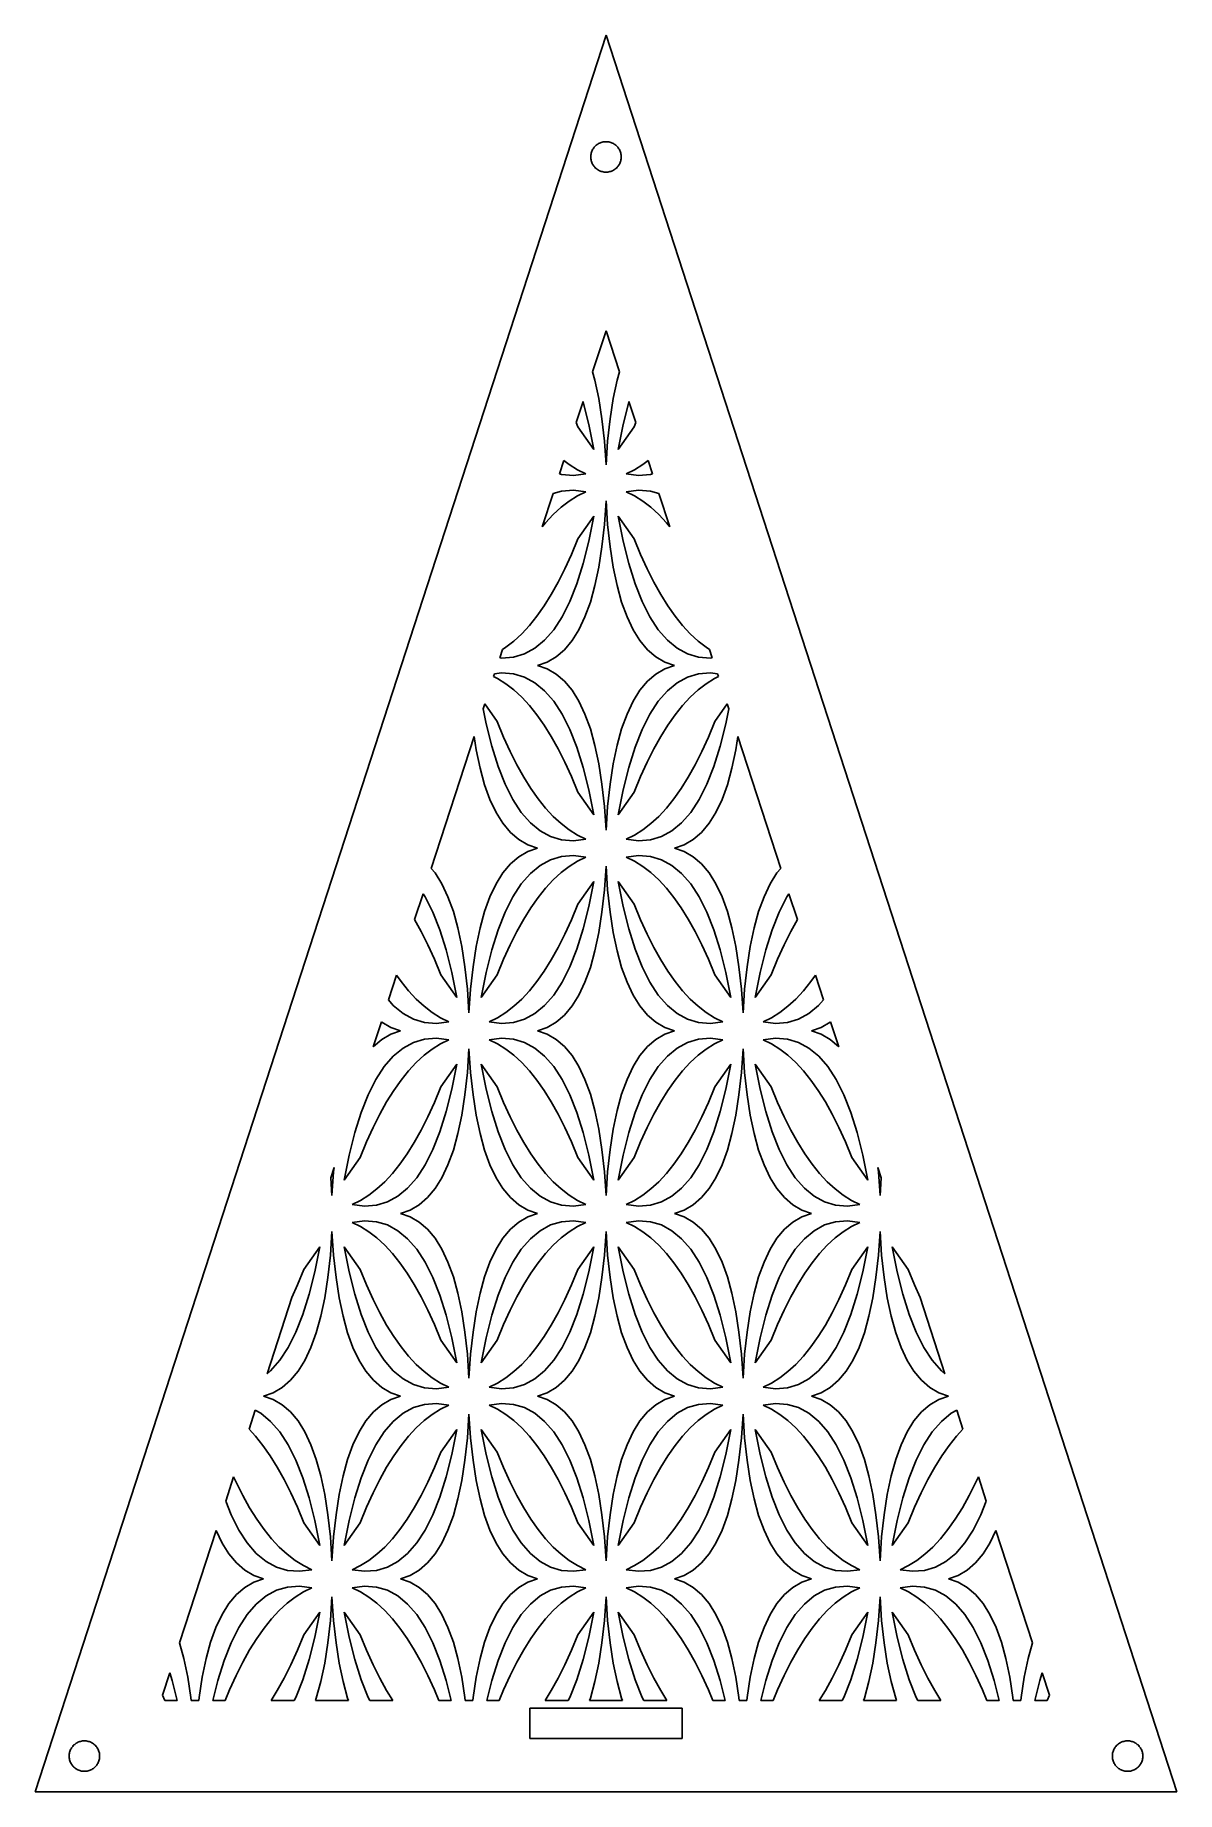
# Model space of a CAD drawing. Header units: metres. Extents: x -75 to 75, y 0 to 231.
import ezdxf

# ---------------------------------------------------------------- set-up
doc = ezdxf.new("R2010")
doc.units = ezdxf.units.M

msp = doc.modelspace()

# ---------------------------------------------------------------- linework, layer by layer
for p, q in [((0, 230.826), (-75, 0)), ((75, 0), (0, 230.826)), ((-2, 214.826), (-1.99605, 214.952)), ((-1.99605, 214.701), (-2, 214.826)), ((-1.99605, 214.952), (-1.98422, 215.077)), ((-1.98422, 214.576), (-1.99605, 214.701)), ((-1.98422, 215.077), (-1.96457, 215.201)), ((-1.96457, 215.201), (-1.93716, 215.324)), ((-1.93716, 215.324), (-1.9021, 215.444)), ((-1.9021, 215.444), (-1.85954, 215.562)), ((-1.85954, 215.562), (-1.80965, 215.678)), ((-1.80965, 215.678), (-1.75261, 215.79)), ((-1.75261, 215.79), (-1.68864, 215.898)), ((-1.68864, 215.898), (-1.61803, 216.002)), ((-1.61803, 216.002), (-1.54102, 216.101)), ((-1.54102, 216.101), (-1.45793, 216.195)), ((-1.45793, 216.195), (-1.36908, 216.284)), ((-1.36908, 216.284), (-1.27484, 216.367)), ((-1.27484, 216.367), (-1.17557, 216.444)), ((-1.17557, 216.444), (-1.07164, 216.515)), ((-1.07164, 216.515), (-0.9635, 216.579)), ((-0.9635, 216.579), (-0.85155, 216.636)), ((-0.85155, 216.636), (-0.73624, 216.686)), ((-0.73624, 216.686), (-0.61803, 216.728)), ((-0.61803, 216.728), (-0.49738, 216.763)), ((-0.49738, 216.763), (-0.37476, 216.791)), ((-0.37476, 216.791), (-0.25066, 216.81)), ((-0.25066, 216.81), (-0.12558, 216.822)), ((-0.12558, 216.822), (0, 216.826)), ((0, 216.826), (0.12558, 216.822)), ((0.12558, 216.822), (0.25066, 216.81)), ((0.25066, 216.81), (0.37476, 216.791)), ((0.37476, 216.791), (0.49738, 216.763)), ((0.49738, 216.763), (0.61803, 216.728)), ((0.61803, 216.728), (0.73624, 216.686)), ((0.73624, 216.686), (0.85155, 216.636)), ((0.85155, 216.636), (0.9635, 216.579)), ((0.9635, 216.579), (1.07164, 216.515)), ((1.07164, 216.515), (1.17557, 216.444)), ((1.17557, 216.444), (1.27484, 216.367)), ((1.27484, 216.367), (1.36908, 216.284)), ((1.36908, 216.284), (1.45793, 216.195)), ((1.45793, 216.195), (1.54102, 216.101)), ((1.54102, 216.101), (1.61803, 216.002)), ((1.61803, 216.002), (1.68864, 215.898)), ((1.68864, 215.898), (1.75261, 215.79)), ((1.75261, 215.79), (1.80965, 215.678)), ((1.80965, 215.678), (1.85954, 215.562)), ((1.85954, 215.562), (1.9021, 215.444)), ((1.9021, 215.444), (1.93716, 215.324)), ((1.93716, 215.324), (1.96457, 215.201)), ((1.96457, 215.201), (1.98422, 215.077)), ((1.98422, 215.077), (1.99605, 214.952)), ((1.99605, 214.701), (1.98422, 214.576)), ((1.99605, 214.952), (2, 214.826)), ((2, 214.826), (1.99605, 214.701)), ((-1.96457, 214.451), (-1.98422, 214.576)), ((-1.93716, 214.329), (-1.96457, 214.451)), ((-1.9021, 214.208), (-1.93716, 214.329)), ((-1.85954, 214.09), (-1.9021, 214.208)), ((-1.80965, 213.975), (-1.85954, 214.09)), ((-1.75261, 213.863), (-1.80965, 213.975)), ((-1.68864, 213.755), (-1.75261, 213.863)), ((-1.61803, 213.651), (-1.68864, 213.755)), ((-1.54102, 213.551), (-1.61803, 213.651)), ((-1.45793, 213.457), (-1.54102, 213.551)), ((-1.36908, 213.368), (-1.45793, 213.457)), ((-1.27484, 213.285), (-1.36908, 213.368)), ((-1.17557, 213.208), (-1.27484, 213.285)), ((-1.07164, 213.138), (-1.17557, 213.208)), ((-0.9635, 213.074), (-1.07164, 213.138)), ((-0.85155, 213.017), (-0.9635, 213.074)), ((-0.73624, 212.967), (-0.85155, 213.017)), ((-0.61803, 212.924), (-0.73624, 212.967)), ((-0.49738, 212.889), (-0.61803, 212.924)), ((-0.37476, 212.862), (-0.49738, 212.889)), ((-0.25066, 212.842), (-0.37476, 212.862)), ((-0.12558, 212.83), (-0.25066, 212.842)), ((0, 212.826), (-0.12558, 212.83)), ((0.12558, 212.83), (0, 212.826)), ((0.25066, 212.842), (0.12558, 212.83)), ((0.37476, 212.862), (0.25066, 212.842)), ((0.49738, 212.889), (0.37476, 212.862)), ((0.61803, 212.924), (0.49738, 212.889)), ((0.73624, 212.967), (0.61803, 212.924)), ((0.85155, 213.017), (0.73624, 212.967)), ((0.9635, 213.074), (0.85155, 213.017)), ((1.07164, 213.138), (0.9635, 213.074)), ((1.17557, 213.208), (1.07164, 213.138)), ((1.27484, 213.285), (1.17557, 213.208)), ((1.36908, 213.368), (1.27484, 213.285)), ((1.45793, 213.457), (1.36908, 213.368)), ((1.54102, 213.551), (1.45793, 213.457)), ((1.61803, 213.651), (1.54102, 213.551)), ((1.68864, 213.755), (1.61803, 213.651)), ((1.75261, 213.863), (1.68864, 213.755)), ((1.80965, 213.975), (1.75261, 213.863)), ((1.85954, 214.09), (1.80965, 213.975)), ((1.9021, 214.208), (1.85954, 214.09)), ((1.93716, 214.329), (1.9021, 214.208)), ((1.96457, 214.451), (1.93716, 214.329)), ((1.98422, 214.576), (1.96457, 214.451)), ((-1.75407, 186.595), (0, 191.993)), ((0, 191.993), (1.75403, 186.595)), ((-1.45248, 185.509), (-1.75407, 186.595)), ((-0.94345, 183.084), (-1.45248, 185.509)), ((1.45248, 185.51), (0.94391, 183.084)), ((1.75403, 186.595), (1.45248, 185.51)), ((-3.92467, 179.915), (-3.01848, 182.704)), ((-3.01848, 182.704), (-2.99149, 182.618)), ((-2.99149, 182.618), (-2.24487, 179.656)), ((-0.53101, 180.411), (-0.94345, 183.084)), ((0.94391, 183.084), (0.53146, 180.411)), ((2.24487, 179.656), (2.99149, 182.619)), ((2.99149, 182.619), (3.0184, 182.704)), ((3.0184, 182.704), (3.92462, 179.915)), ((-0.21561, 177.49), (-0.53101, 180.411)), ((0.53146, 180.411), (0.21561, 177.49)), ((-3.70148, 179.371), (-3.92467, 179.915)), ((-1.59073, 176.391), (-3.70148, 179.371)), ((-2.24487, 179.656), (-1.59073, 176.391)), ((1.59073, 176.391), (2.24487, 179.656)), ((3.70102, 179.37), (1.59073, 176.391)), ((3.92462, 179.915), (3.70102, 179.37)), ((0, 174.368), (-0.21561, 177.49)), ((0.21561, 177.49), (0, 174.368)), ((-6.11549, 173.172), (-5.54045, 174.942)), ((-5.83099, 173.088), (-6.11549, 173.172)), ((-5.54045, 174.942), (-4.83948, 174.402)), ((-4.83948, 174.402), (-3.75504, 173.721)), ((-2.65549, 173.181), (-4.28284, 172.977)), ((-3.75504, 173.721), (-2.65549, 173.181)), ((2.65549, 173.181), (3.75504, 173.721)), ((4.28284, 172.977), (2.65549, 173.181)), ((3.75504, 173.721), (4.83902, 174.401)), ((4.83902, 174.401), (5.54047, 174.942)), ((5.54047, 174.942), (6.11549, 173.172)), ((6.11549, 173.172), (5.83099, 173.088)), ((-6.95747, 170.581), (-5.83099, 170.911)), ((-4.28284, 172.977), (-5.83099, 173.088)), ((-5.83099, 170.911), (-4.28284, 171.023)), ((-4.28284, 171.023), (-2.65549, 170.819)), ((-2.65549, 170.819), (-3.75504, 170.278)), ((2.65549, 170.819), (4.28284, 171.023)), ((3.75504, 170.278), (2.65549, 170.819)), ((5.83099, 173.088), (4.28284, 172.977)), ((4.28284, 171.023), (5.83099, 170.911)), ((5.83099, 170.911), (6.95747, 170.581)), ((-8.38031, 166.202), (-6.95747, 170.581)), ((-5.89783, 168.783), (-6.93192, 167.832)), ((-4.83902, 169.598), (-5.89783, 168.783)), ((-3.75504, 170.278), (-4.83902, 169.598)), ((-0.21561, 166.509), (0, 169.631)), ((0, 169.631), (0.21561, 166.51)), ((4.83948, 169.598), (3.75504, 170.278)), ((5.89783, 168.783), (4.83948, 169.598)), ((6.93237, 167.832), (5.89783, 168.783)), ((6.95747, 170.581), (8.38028, 166.202)), ((-7.94083, 166.747), (-8.38031, 166.202)), ((-6.93192, 167.832), (-7.94083, 166.747)), ((-3.70148, 164.629), (-1.59073, 167.609)), ((-1.59073, 167.609), (-2.24487, 164.343)), ((-0.53146, 163.589), (-0.21561, 166.509)), ((0.21561, 166.51), (0.53101, 163.589)), ((2.24487, 164.344), (1.59073, 167.609)), ((1.59073, 167.609), (3.70148, 164.629)), ((7.94083, 166.747), (6.93237, 167.832)), ((8.38028, 166.202), (7.94083, 166.747)), ((-4.53415, 162.6), (-3.70148, 164.629)), ((-2.24487, 164.343), (-2.99149, 161.381)), ((2.99149, 161.382), (2.24487, 164.344)), ((3.70148, 164.629), (4.53415, 162.6)), ((-5.392, 160.704), (-4.53415, 162.6)), ((-0.94391, 160.916), (-0.53146, 163.589)), ((0.53101, 163.589), (0.94345, 160.916)), ((4.53415, 162.6), (5.392, 160.705)), ((-6.27502, 158.944), (-5.392, 160.704)), ((-2.99149, 161.381), (-3.82736, 158.736)), ((-1.45248, 158.49), (-0.94391, 160.916)), ((0.94345, 160.916), (1.45248, 158.49)), ((3.82736, 158.737), (2.99149, 161.382)), ((5.392, 160.705), (6.27502, 158.945)), ((-8.11707, 155.828), (-7.18323, 157.319)), ((-7.18323, 157.319), (-6.27502, 158.944)), ((-3.82736, 158.736), (-4.75204, 156.407)), ((-2.05765, 156.312), (-1.45248, 158.49)), ((1.45248, 158.49), (2.05765, 156.312)), ((4.75204, 156.408), (3.82736, 158.737)), ((6.27502, 158.945), (7.18323, 157.319)), ((7.18323, 157.319), (8.11661, 155.829)), ((-9.07562, 154.473), (-8.11707, 155.828)), ((-4.75204, 156.407), (-5.76553, 154.395)), ((-2.7594, 154.381), (-2.05765, 156.312)), ((2.05765, 156.312), (2.7594, 154.382)), ((5.76508, 154.396), (4.75204, 156.408)), ((8.11661, 155.829), (9.07516, 154.473)), ((-11.0678, 152.167), (-10.0589, 153.253)), ((-10.0589, 153.253), (-9.07562, 154.473)), ((-6.86829, 152.701), (-8.05984, 151.322)), ((-5.76553, 154.395), (-6.86829, 152.701)), ((-4.45267, 151.263), (-3.55774, 152.698)), ((-3.55774, 152.698), (-2.7594, 154.381)), ((2.7594, 154.382), (3.55774, 152.699)), ((3.55774, 152.699), (4.45221, 151.263)), ((6.86829, 152.701), (5.76508, 154.396)), ((8.05939, 151.323), (6.86829, 152.701)), ((9.07516, 154.473), (10.0589, 153.253)), ((10.0589, 153.253), (11.0674, 152.168)), ((-13.9668, 149.008), (-13.6046, 150.123)), ((-13.6046, 150.123), (-13.1607, 150.401)), ((-13.1607, 150.401), (-12.1019, 151.217)), ((-12.1019, 151.217), (-11.0678, 152.167)), ((-9.34067, 150.262), (-10.7108, 149.516)), ((-8.05984, 151.322), (-9.34067, 150.262)), ((-6.53275, 149.135), (-5.44418, 150.075)), ((-5.44418, 150.075), (-4.45267, 151.263)), ((4.45221, 151.263), (5.44418, 150.075)), ((5.44418, 150.075), (6.53275, 149.135)), ((9.34067, 150.262), (8.05939, 151.323)), ((10.7108, 149.516), (9.34067, 150.262)), ((11.0674, 152.168), (12.1019, 151.217)), ((12.1019, 151.217), (13.1602, 150.402)), ((13.1602, 150.402), (13.6046, 150.123)), ((13.6046, 150.123), (13.9668, 149.008)), ((-13.7169, 148.977), (-13.9668, 149.008)), ((-12.1687, 149.088), (-13.7169, 148.977)), ((-10.7108, 149.516), (-12.1687, 149.088)), ((-8.99002, 148), (-7.71744, 148.441)), ((-7.71744, 147.558), (-8.99002, 148)), ((-7.71744, 148.441), (-6.53275, 149.135)), ((6.53275, 149.135), (7.71744, 148.441)), ((7.71744, 148.441), (8.99002, 148)), ((8.99002, 148), (7.71744, 147.558)), ((12.1687, 149.088), (10.7108, 149.516)), ((13.7169, 148.977), (12.1687, 149.088)), ((13.9668, 149.008), (13.7169, 148.977)), ((-14.7699, 146.536), (-14.6499, 146.906)), ((-14.2447, 146.278), (-14.7699, 146.536)), ((-14.6499, 146.906), (-13.7169, 147.023)), ((-13.1602, 145.598), (-14.2447, 146.278)), ((-13.7169, 147.023), (-12.1687, 146.911)), ((-12.1019, 144.783), (-13.1602, 145.598)), ((-12.1687, 146.911), (-10.7108, 146.483)), ((-10.7108, 146.483), (-9.34067, 145.738)), ((-9.34067, 145.738), (-8.05939, 144.677)), ((-6.53275, 146.865), (-7.71744, 147.558)), ((-5.44418, 145.925), (-6.53275, 146.865)), ((-4.45221, 144.737), (-5.44418, 145.925)), ((5.44418, 145.925), (4.45267, 144.737)), ((6.53275, 146.865), (5.44418, 145.925)), ((7.71744, 147.558), (6.53275, 146.865)), ((8.05939, 144.677), (9.34067, 145.738)), ((9.34067, 145.738), (10.7108, 146.483)), ((10.7108, 146.483), (12.1687, 146.911)), ((13.1607, 145.598), (12.1019, 144.783)), ((12.1687, 146.911), (13.7169, 147.023)), ((14.2447, 146.278), (13.1607, 145.598)), ((13.7169, 147.023), (14.6499, 146.906)), ((14.7699, 146.536), (14.2447, 146.278)), ((14.6499, 146.906), (14.7699, 146.536)), ((-11.0674, 143.832), (-12.1019, 144.783)), ((-10.0589, 142.747), (-11.0674, 143.832)), ((-8.05939, 144.677), (-6.86829, 143.298)), ((-6.86829, 143.298), (-5.76508, 141.603)), ((-3.55774, 143.301), (-4.45221, 144.737)), ((-2.7594, 141.618), (-3.55774, 143.301)), ((3.55774, 143.301), (2.7594, 141.618)), ((4.45267, 144.737), (3.55774, 143.301)), ((5.76508, 141.603), (6.86829, 143.298)), ((6.86829, 143.298), (8.05939, 144.677)), ((11.0678, 143.832), (10.0589, 142.747)), ((12.1019, 144.783), (11.0678, 143.832)), ((-16.1466, 142.299), (-15.9374, 142.943)), ((-15.7549, 140.344), (-16.1466, 142.299)), ((-15.9374, 142.943), (-14.2982, 140.629)), ((-9.07516, 141.526), (-10.0589, 142.747)), ((-8.11661, 140.171), (-9.07516, 141.526)), ((-5.76508, 141.603), (-4.75204, 139.592)), ((-2.05765, 139.688), (-2.7594, 141.618)), ((2.7594, 141.618), (2.05765, 139.688)), ((4.75204, 139.592), (5.76508, 141.603)), ((9.07562, 141.526), (8.11707, 140.171)), ((10.0589, 142.747), (9.07562, 141.526)), ((14.2982, 140.629), (15.9374, 142.943)), ((16.1467, 142.299), (15.7549, 140.343)), ((15.9374, 142.943), (16.1467, 142.299)), ((-22.9564, 121.341), (-17.3266, 138.668)), ((-17.3266, 138.668), (-17.0563, 136.916)), ((-15.0082, 137.381), (-15.7549, 140.344)), ((-14.2982, 140.629), (-13.4656, 138.6)), ((-13.4656, 138.6), (-12.6077, 136.705)), ((-7.18323, 138.681), (-8.11661, 140.171)), ((-6.27502, 137.055), (-7.18323, 138.681)), ((-4.75204, 139.592), (-3.82736, 137.263)), ((-1.45248, 137.509), (-2.05765, 139.688)), ((2.05765, 139.688), (1.45248, 137.51)), ((3.82736, 137.263), (4.75204, 139.592)), ((7.18323, 138.681), (6.27502, 137.055)), ((8.11707, 140.171), (7.18323, 138.681)), ((12.6077, 136.704), (13.4656, 138.6)), ((13.4656, 138.6), (14.2982, 140.629)), ((15.7549, 140.343), (15.0082, 137.381)), ((17.0558, 136.915), (17.3263, 138.669)), ((17.3263, 138.669), (22.9565, 121.341)), ((-17.0563, 136.916), (-16.5472, 134.49)), ((-14.1724, 134.736), (-15.0082, 137.381)), ((-12.6077, 136.705), (-11.7247, 134.945)), ((-5.392, 135.294), (-6.27502, 137.055)), ((-3.82736, 137.263), (-2.99149, 134.618)), ((-0.94345, 135.083), (-1.45248, 137.509)), ((1.45248, 137.51), (0.94391, 135.084)), ((2.99149, 134.618), (3.82736, 137.263)), ((6.27502, 137.055), (5.392, 135.295)), ((11.7247, 134.944), (12.6077, 136.704)), ((15.0082, 137.381), (14.1724, 134.736)), ((16.5472, 134.49), (17.0558, 136.915)), ((-16.5472, 134.49), (-15.9421, 132.312)), ((-13.2477, 132.408), (-14.1724, 134.736)), ((-11.7247, 134.945), (-10.8165, 133.319)), ((-4.53415, 133.399), (-5.392, 135.294)), ((-2.99149, 134.618), (-2.24487, 131.656)), ((-0.53101, 132.411), (-0.94345, 135.083)), ((0.94391, 135.084), (0.53146, 132.411)), ((2.24487, 131.656), (2.99149, 134.618)), ((5.392, 135.295), (4.53415, 133.4)), ((10.8165, 133.319), (11.7247, 134.944)), ((14.1724, 134.736), (13.2477, 132.407)), ((15.9421, 132.312), (16.5472, 134.49)), ((-15.9421, 132.312), (-15.2403, 130.382)), ((-12.2346, 130.396), (-13.2477, 132.408)), ((-10.8165, 133.319), (-9.88312, 131.829)), ((-9.88312, 131.829), (-8.92456, 130.473)), ((-3.70148, 131.371), (-4.53415, 133.399)), ((-2.24487, 131.656), (-1.59073, 128.391)), ((-0.21561, 129.49), (-0.53101, 132.411)), ((0.53146, 132.411), (0.21561, 129.49)), ((1.59073, 128.391), (2.24487, 131.656)), ((4.53415, 133.4), (3.70102, 131.37)), ((8.9241, 130.473), (9.88266, 131.828)), ((9.88266, 131.828), (10.8165, 133.319)), ((13.2477, 132.407), (12.2342, 130.395)), ((15.2403, 130.381), (15.9421, 132.312)), ((-15.2403, 130.382), (-14.442, 128.699)), ((-11.1314, 128.701), (-12.2346, 130.396)), ((-8.92456, 130.473), (-7.94083, 129.252)), ((-1.59073, 128.391), (-3.70148, 131.371)), ((0, 126.368), (-0.21561, 129.49)), ((0.21561, 129.49), (0, 126.368)), ((3.70102, 131.37), (1.59073, 128.391)), ((7.94083, 129.252), (8.9241, 130.473)), ((12.2342, 130.395), (11.1314, 128.701)), ((14.442, 128.698), (15.2403, 130.381)), ((-14.442, 128.699), (-13.5475, 127.263)), ((-13.5475, 127.263), (-12.5555, 126.075)), ((-9.94034, 127.323), (-11.1314, 128.701)), ((-8.65906, 126.261), (-9.94034, 127.323)), ((-7.94083, 129.252), (-6.93237, 128.168)), ((-6.93237, 128.168), (-5.89783, 127.217)), ((-5.89783, 127.217), (-4.83948, 126.402)), ((4.83902, 126.401), (5.89783, 127.217)), ((5.89783, 127.217), (6.93192, 128.167)), ((6.93192, 128.167), (7.94083, 129.252)), ((9.93988, 127.322), (8.65906, 126.261)), ((11.1314, 128.701), (9.93988, 127.322)), ((12.5555, 126.075), (13.5471, 127.263)), ((13.5471, 127.263), (14.442, 128.698)), ((-12.5555, 126.075), (-11.467, 125.134)), ((-11.467, 125.134), (-10.2823, 124.441)), ((-7.28897, 125.516), (-8.65906, 126.261)), ((-5.83099, 125.088), (-7.28897, 125.516)), ((-4.28284, 124.977), (-5.83099, 125.088)), ((-4.83948, 126.402), (-3.75504, 125.721)), ((-2.65549, 125.181), (-4.28284, 124.977)), ((-3.75504, 125.721), (-2.65549, 125.181)), ((2.65549, 125.181), (3.75504, 125.721)), ((4.28284, 124.977), (2.65549, 125.181)), ((3.75504, 125.721), (4.83902, 126.401)), ((5.83099, 125.088), (4.28284, 124.977)), ((7.28897, 125.516), (5.83099, 125.088)), ((8.65906, 126.261), (7.28897, 125.516)), ((10.2823, 124.441), (11.467, 125.134)), ((11.467, 125.134), (12.5555, 126.075)), ((-11.467, 122.865), (-12.5555, 121.925)), ((-10.2823, 123.558), (-11.467, 122.865)), ((-10.2823, 124.441), (-9.0097, 124)), ((-9.0097, 124), (-10.2823, 123.558)), ((-8.65906, 121.738), (-7.28897, 122.483)), ((-7.28897, 122.483), (-5.83099, 122.911)), ((-5.83099, 122.911), (-4.28284, 123.023)), ((-4.28284, 123.023), (-2.65549, 122.819)), ((-2.65549, 122.819), (-3.75504, 122.278)), ((2.65549, 122.819), (4.28284, 123.023)), ((3.75504, 122.278), (2.65549, 122.819)), ((4.28284, 123.023), (5.83099, 122.911)), ((5.83099, 122.911), (7.28897, 122.483)), ((7.28897, 122.483), (8.65906, 121.738)), ((9.0097, 124), (10.2823, 124.441)), ((10.2823, 123.558), (9.0097, 124)), ((11.467, 122.865), (10.2823, 123.558)), ((12.5555, 121.925), (11.467, 122.865)), ((-22.4519, 120.737), (-22.9564, 121.341)), ((-21.5575, 119.301), (-22.4519, 120.737)), ((-13.5471, 120.737), (-14.442, 119.301)), ((-12.5555, 121.925), (-13.5471, 120.737)), ((-11.1314, 119.298), (-9.94034, 120.677)), ((-9.94034, 120.677), (-8.65906, 121.738)), ((-5.89783, 120.782), (-6.93192, 119.832)), ((-4.83902, 121.598), (-5.89783, 120.782)), ((-3.75504, 122.278), (-4.83902, 121.598)), ((-0.21561, 118.51), (0, 121.632)), ((0, 121.632), (0.21561, 118.51)), ((4.83948, 121.598), (3.75504, 122.278)), ((5.89783, 120.782), (4.83948, 121.598)), ((6.93237, 119.832), (5.89783, 120.782)), ((8.65906, 121.738), (9.94034, 120.677)), ((9.94034, 120.677), (11.1314, 119.298)), ((13.5475, 120.737), (12.5555, 121.925)), ((14.442, 119.301), (13.5475, 120.737)), ((22.4524, 120.737), (21.5575, 119.301)), ((22.9565, 121.341), (22.4524, 120.737)), ((-25.1435, 114.61), (-24.0356, 118.019)), ((-24.0356, 118.019), (-23.7648, 117.603)), ((-20.7591, 117.617), (-21.5575, 119.301)), ((-14.442, 119.301), (-15.2403, 117.618)), ((-12.2346, 117.603), (-11.1314, 119.298)), ((-7.94083, 118.747), (-8.9241, 117.526)), ((-6.93192, 119.832), (-7.94083, 118.747)), ((-3.70148, 116.629), (-1.59073, 119.609)), ((-1.59073, 119.609), (-2.24487, 116.344)), ((-0.53146, 115.589), (-0.21561, 118.51)), ((0.21561, 118.51), (0.53101, 115.589)), ((2.24487, 116.344), (1.59073, 119.609)), ((1.59073, 119.609), (3.70148, 116.629)), ((7.94083, 118.747), (6.93237, 119.832)), ((8.92456, 117.526), (7.94083, 118.747)), ((11.1314, 119.298), (12.2346, 117.603)), ((15.2403, 117.617), (14.442, 119.301)), ((21.5575, 119.301), (20.7591, 117.618)), ((23.7648, 117.603), (24.0356, 118.019)), ((24.0356, 118.019), (25.1435, 114.61)), ((-23.7648, 117.603), (-22.7518, 115.591)), ((-22.7518, 115.591), (-21.8271, 113.263)), ((-20.0574, 115.688), (-20.7591, 117.617)), ((-19.4522, 113.509), (-20.0574, 115.688)), ((-15.9421, 115.688), (-16.5472, 113.51)), ((-15.2403, 117.618), (-15.9421, 115.688)), ((-14.1724, 113.263), (-13.2477, 115.592)), ((-13.2477, 115.592), (-12.2346, 117.603)), ((-9.88266, 116.171), (-10.8165, 114.68)), ((-8.9241, 117.526), (-9.88266, 116.171)), ((-4.53415, 114.6), (-3.70148, 116.629)), ((-2.24487, 116.344), (-2.99149, 113.381)), ((-0.94391, 112.916), (-0.53146, 115.589)), ((0.53101, 115.589), (0.94345, 112.916)), ((2.99149, 113.382), (2.24487, 116.344)), ((3.70148, 116.629), (4.53415, 114.6)), ((9.88312, 116.171), (8.92456, 117.526)), ((10.8165, 114.68), (9.88312, 116.171)), ((12.2346, 117.603), (13.2477, 115.591)), ((13.2477, 115.591), (14.1724, 113.263)), ((15.9421, 115.688), (15.2403, 117.617)), ((16.5472, 113.509), (15.9421, 115.688)), ((20.0574, 115.688), (19.4522, 113.51)), ((20.7591, 117.618), (20.0574, 115.688)), ((21.8271, 113.263), (22.7518, 115.592)), ((22.7518, 115.592), (23.7648, 117.603)), ((-24.2747, 113.055), (-25.1435, 114.61)), ((-21.8271, 113.263), (-20.9912, 110.618)), ((-18.9432, 111.083), (-19.4522, 113.509)), ((-16.5472, 113.51), (-17.0558, 111.084)), ((-15.0082, 110.618), (-14.1724, 113.263)), ((-10.8165, 114.68), (-11.7247, 113.055)), ((-5.392, 112.705), (-4.53415, 114.6)), ((-2.99149, 113.381), (-3.82736, 110.736)), ((3.82736, 110.737), (2.99149, 113.382)), ((4.53415, 114.6), (5.392, 112.705)), ((11.7247, 113.055), (10.8165, 114.68)), ((14.1724, 113.263), (15.0082, 110.618)), ((17.0563, 111.083), (16.5472, 113.509)), ((19.4522, 113.51), (18.9436, 111.084)), ((20.9912, 110.618), (21.8271, 113.263)), ((25.1435, 114.61), (24.2747, 113.055)), ((-23.3917, 111.294), (-24.2747, 113.055)), ((-22.5339, 109.399), (-23.3917, 111.294)), ((-18.5307, 108.41), (-18.9432, 111.083)), ((-17.0558, 111.084), (-17.4683, 108.41)), ((-12.6077, 111.295), (-13.4656, 109.4)), ((-11.7247, 113.055), (-12.6077, 111.295)), ((-7.18323, 109.319), (-6.27502, 110.945)), ((-6.27502, 110.945), (-5.392, 112.705)), ((-1.45248, 110.49), (-0.94391, 112.916)), ((0.94345, 112.916), (1.45248, 110.491)), ((5.392, 112.705), (6.27502, 110.945)), ((6.27502, 110.945), (7.18323, 109.319)), ((12.6077, 111.294), (11.7247, 113.055)), ((13.4656, 109.399), (12.6077, 111.294)), ((17.4687, 108.41), (17.0563, 111.083)), ((18.9436, 111.084), (18.5312, 108.41)), ((23.3917, 111.295), (22.5339, 109.4)), ((24.2747, 113.055), (23.3917, 111.295)), ((-21.7012, 107.37), (-22.5339, 109.399)), ((-20.9912, 110.618), (-20.2446, 107.656)), ((-15.7549, 107.656), (-15.0082, 110.618)), ((-13.4656, 109.4), (-14.2987, 107.37)), ((-8.11707, 107.829), (-7.18323, 109.319)), ((-3.82736, 110.736), (-4.75204, 108.408)), ((-2.05765, 108.312), (-1.45248, 110.49)), ((1.45248, 110.491), (2.05765, 108.312)), ((4.75204, 108.408), (3.82736, 110.737)), ((7.18323, 109.319), (8.11661, 107.829)), ((14.2982, 107.37), (13.4656, 109.399)), ((15.0082, 110.618), (15.7549, 107.656)), ((20.2446, 107.656), (20.9912, 110.618)), ((22.5339, 109.4), (21.7007, 107.37)), ((-28.573, 104.055), (-27.5156, 107.309)), ((-27.5156, 107.309), (-26.9247, 106.474)), ((-26.9247, 106.474), (-25.941, 105.253)), ((-19.5905, 104.39), (-21.7012, 107.37)), ((-20.2446, 107.656), (-19.5905, 104.39)), ((-18.2153, 105.49), (-18.5307, 108.41)), ((-17.4683, 108.41), (-17.7841, 105.49)), ((-16.409, 104.39), (-15.7549, 107.656)), ((-14.2987, 107.37), (-16.409, 104.39)), ((-10.0589, 105.253), (-9.07562, 106.473)), ((-9.07562, 106.473), (-8.11707, 107.829)), ((-5.76553, 106.395), (-6.86829, 104.701)), ((-4.75204, 108.408), (-5.76553, 106.395)), ((-3.55774, 104.698), (-2.7594, 106.382)), ((-2.7594, 106.382), (-2.05765, 108.312)), ((2.05765, 108.312), (2.7594, 106.382)), ((2.7594, 106.382), (3.55774, 104.699)), ((5.76508, 106.396), (4.75204, 108.408)), ((6.86829, 104.701), (5.76508, 106.396)), ((8.11661, 107.829), (9.07516, 106.474)), ((9.07516, 106.474), (10.0589, 105.253)), ((16.409, 104.39), (14.2982, 107.37)), ((15.7549, 107.656), (16.409, 104.39)), ((17.7841, 105.49), (17.4687, 108.41)), ((18.5312, 108.41), (18.2153, 105.49)), ((19.5905, 104.39), (20.2446, 107.656)), ((21.7007, 107.37), (19.5905, 104.39)), ((25.941, 105.253), (26.9243, 106.473)), ((26.9243, 106.473), (27.5155, 107.309)), ((27.5155, 107.309), (28.573, 104.055)), ((-27.9405, 103.323), (-28.573, 104.055)), ((-25.941, 105.253), (-24.9326, 104.168)), ((-24.9326, 104.168), (-23.898, 103.217)), ((-17.9997, 102.368), (-18.2153, 105.49)), ((-17.7841, 105.49), (-17.9997, 102.368)), ((-12.1019, 103.217), (-11.0678, 104.167)), ((-11.0678, 104.167), (-10.0589, 105.253)), ((-6.86829, 104.701), (-8.05984, 103.322)), ((-4.45267, 103.263), (-3.55774, 104.698)), ((3.55774, 104.699), (4.45221, 103.263)), ((8.05939, 103.323), (6.86829, 104.701)), ((10.0589, 105.253), (11.0674, 104.168)), ((11.0674, 104.168), (12.1019, 103.217)), ((17.9997, 102.368), (17.7841, 105.49)), ((18.2153, 105.49), (17.9997, 102.368)), ((23.898, 103.217), (24.9321, 104.167)), ((24.9321, 104.167), (25.941, 105.253)), ((28.573, 104.055), (27.9401, 103.322)), ((-26.6592, 102.262), (-27.9405, 103.323)), ((-25.2892, 101.517), (-26.6592, 102.262)), ((-23.898, 103.217), (-22.8397, 102.402)), ((-22.8397, 102.402), (-21.7552, 101.722)), ((-21.7552, 101.722), (-20.6557, 101.181)), ((-15.3442, 101.181), (-14.2447, 101.722)), ((-14.2447, 101.722), (-13.1607, 102.401)), ((-13.1607, 102.401), (-12.1019, 103.217)), ((-9.34067, 102.262), (-10.7108, 101.517)), ((-8.05984, 103.322), (-9.34067, 102.262)), ((-6.53275, 101.135), (-5.44418, 102.075)), ((-5.44418, 102.075), (-4.45267, 103.263)), ((4.45221, 103.263), (5.44418, 102.075)), ((5.44418, 102.075), (6.53275, 101.135)), ((9.34067, 102.262), (8.05939, 103.323)), ((10.7108, 101.517), (9.34067, 102.262)), ((12.1019, 103.217), (13.1602, 102.402)), ((13.1602, 102.402), (14.2447, 101.722)), ((14.2447, 101.722), (15.3442, 101.181)), ((20.6557, 101.181), (21.7552, 101.722)), ((21.7552, 101.722), (22.8392, 102.401)), ((22.8392, 102.401), (23.898, 103.217)), ((26.6592, 102.262), (25.2892, 101.517)), ((27.9401, 103.322), (26.6592, 102.262)), ((-30.5704, 97.9073), (-29.5098, 101.172)), ((-29.5098, 101.172), (-29.4672, 101.135)), ((-29.4672, 101.135), (-28.2825, 100.442)), ((-28.2825, 99.5583), (-29.4672, 98.8652)), ((-28.2825, 100.442), (-27.0099, 100)), ((-27.0099, 100), (-28.2825, 99.5583)), ((-23.8312, 101.089), (-25.2892, 101.517)), ((-22.283, 100.977), (-23.8312, 101.089)), ((-20.6557, 101.181), (-22.283, 100.977)), ((-13.7169, 100.977), (-15.3442, 101.181)), ((-12.1687, 101.089), (-13.7169, 100.977)), ((-10.7108, 101.517), (-12.1687, 101.089)), ((-8.99002, 100), (-7.71744, 100.442)), ((-7.71744, 99.5583), (-8.99002, 100)), ((-7.71744, 100.442), (-6.53275, 101.135)), ((-6.53275, 98.8652), (-7.71744, 99.5583)), ((6.53275, 101.135), (7.71744, 100.442)), ((7.71744, 99.5583), (6.53275, 98.8652)), ((7.71744, 100.442), (8.99002, 100)), ((8.99002, 100), (7.71744, 99.5583)), ((12.1687, 101.089), (10.7108, 101.517)), ((13.7169, 100.977), (12.1687, 101.089)), ((15.3442, 101.181), (13.7169, 100.977)), ((22.283, 100.977), (20.6557, 101.181)), ((23.8312, 101.089), (22.283, 100.977)), ((25.2892, 101.517), (23.8312, 101.089)), ((27.0099, 100), (28.2825, 100.442)), ((28.2825, 99.5583), (27.0099, 100)), ((28.2825, 100.442), (29.4672, 101.135)), ((29.4672, 98.8652), (28.2825, 99.5583)), ((29.4672, 101.135), (29.5098, 101.172)), ((29.5098, 101.172), (30.5704, 97.9073)), ((-30.5557, 97.925), (-30.5704, 97.9073)), ((-29.4672, 98.8652), (-30.5557, 97.925)), ((-27.9405, 96.6771), (-26.6592, 97.7382)), ((-26.6592, 97.7382), (-25.2892, 98.4834)), ((-25.2892, 98.4834), (-23.8312, 98.9114)), ((-22.8392, 97.5986), (-23.898, 96.7828)), ((-23.8312, 98.9114), (-22.283, 99.0231)), ((-21.7552, 98.2784), (-22.8392, 97.5986)), ((-22.283, 99.0231), (-20.6557, 98.819)), ((-20.6557, 98.819), (-21.7552, 98.2784)), ((-18.2153, 94.51), (-17.9997, 97.632)), ((-17.9997, 97.632), (-17.7841, 94.5105)), ((-15.3442, 98.819), (-13.7169, 99.0231)), ((-14.2447, 98.2784), (-15.3442, 98.819)), ((-13.1602, 97.5981), (-14.2447, 98.2784)), ((-13.7169, 99.0231), (-12.1687, 98.9114)), ((-12.1019, 96.7828), (-13.1602, 97.5981)), ((-12.1687, 98.9114), (-10.7108, 98.4834)), ((-10.7108, 98.4834), (-9.34067, 97.7382)), ((-9.34067, 97.7382), (-8.05939, 96.6771)), ((-5.44418, 97.925), (-6.53275, 98.8652)), ((-4.45221, 96.7371), (-5.44418, 97.925)), ((5.44418, 97.925), (4.45267, 96.7371)), ((6.53275, 98.8652), (5.44418, 97.925)), ((8.05939, 96.6771), (9.34067, 97.7382)), ((9.34067, 97.7382), (10.7108, 98.4834)), ((10.7108, 98.4834), (12.1687, 98.9114)), ((13.1607, 97.5986), (12.1019, 96.7828)), ((12.1687, 98.9114), (13.7169, 99.0231)), ((14.2447, 98.2784), (13.1607, 97.5986)), ((13.7169, 99.0231), (15.3442, 98.819)), ((15.3442, 98.819), (14.2447, 98.2784)), ((17.7841, 94.51), (17.9997, 97.632)), ((17.9997, 97.632), (18.2153, 94.5105)), ((20.6557, 98.819), (22.283, 99.0231)), ((21.7552, 98.2784), (20.6557, 98.819)), ((22.8397, 97.5981), (21.7552, 98.2784)), ((22.283, 99.0231), (23.8312, 98.9114)), ((23.898, 96.7828), (22.8397, 97.5981)), ((23.8312, 98.9114), (25.2892, 98.4834)), ((25.2892, 98.4834), (26.6592, 97.7382)), ((26.6592, 97.7382), (27.9405, 96.6771)), ((30.5557, 97.925), (29.4672, 98.8652)), ((30.5704, 97.9073), (30.5557, 97.925)), ((-30.2348, 93.6037), (-29.1316, 95.2988)), ((-29.1316, 95.2988), (-27.9405, 96.6771)), ((-25.941, 94.7472), (-26.9243, 93.5268)), ((-24.9321, 95.8325), (-25.941, 94.7472)), ((-23.898, 96.7828), (-24.9321, 95.8325)), ((-21.7012, 92.6295), (-19.5905, 95.6096)), ((-19.5905, 95.6096), (-20.2446, 92.3439)), ((-15.7549, 92.3444), (-16.409, 95.6096)), ((-16.409, 95.6096), (-14.2982, 92.6295)), ((-11.0674, 95.8321), (-12.1019, 96.7828)), ((-10.0589, 94.7472), (-11.0674, 95.8321)), ((-9.07516, 93.5263), (-10.0589, 94.7472)), ((-8.05939, 96.6771), (-6.86829, 95.2988)), ((-6.86829, 95.2988), (-5.76508, 93.6037)), ((-3.55774, 95.3011), (-4.45221, 96.7371)), ((-2.7594, 93.6179), (-3.55774, 95.3011)), ((3.55774, 95.3015), (2.7594, 93.6183)), ((4.45267, 96.7371), (3.55774, 95.3015)), ((5.76508, 93.6037), (6.86829, 95.2988)), ((6.86829, 95.2988), (8.05939, 96.6771)), ((10.0589, 94.7472), (9.07562, 93.5268)), ((11.0678, 95.8325), (10.0589, 94.7472)), ((12.1019, 96.7828), (11.0678, 95.8325)), ((14.2982, 92.6295), (16.409, 95.6096)), ((16.409, 95.6096), (15.7549, 92.3439)), ((20.2446, 92.3444), (19.5905, 95.6096)), ((19.5905, 95.6096), (21.7012, 92.6295)), ((24.9326, 95.8321), (23.898, 96.7828)), ((25.941, 94.7472), (24.9326, 95.8321)), ((26.9247, 93.5263), (25.941, 94.7472)), ((27.9405, 96.6771), (29.1316, 95.2988)), ((29.1316, 95.2988), (30.2348, 93.6037)), ((-31.2479, 91.5923), (-30.2348, 93.6037)), ((-26.9243, 93.5268), (-27.8828, 92.1713)), ((-22.5339, 90.6003), (-21.7012, 92.6295)), ((-20.2446, 92.3439), (-20.9912, 89.3817)), ((-18.5312, 91.5895), (-18.2153, 94.51)), ((-17.7841, 94.5105), (-17.4687, 91.5895)), ((-15.0082, 89.3822), (-15.7549, 92.3444)), ((-14.2982, 92.6295), (-13.4656, 90.6007)), ((-8.11661, 92.1709), (-9.07516, 93.5263)), ((-5.76508, 93.6037), (-4.75204, 91.5918)), ((-2.05765, 91.6879), (-2.7594, 93.6179)), ((2.7594, 93.6183), (2.05765, 91.6879)), ((4.75204, 91.5923), (5.76508, 93.6037)), ((9.07562, 93.5268), (8.11707, 92.1713)), ((13.4656, 90.6003), (14.2982, 92.6295)), ((15.7549, 92.3439), (15.0082, 89.3817)), ((17.4683, 91.5895), (17.7841, 94.51)), ((18.2153, 94.5105), (18.5307, 91.5895)), ((20.9912, 89.3822), (20.2446, 92.3444)), ((21.7012, 92.6295), (22.5339, 90.6007)), ((27.8833, 92.1709), (26.9247, 93.5263)), ((30.2348, 93.6037), (31.2479, 91.5918)), ((-32.1725, 89.2636), (-31.2479, 91.5923)), ((-28.8167, 90.6808), (-29.7249, 89.0553)), ((-27.8828, 92.1713), (-28.8167, 90.6808)), ((-23.3917, 88.7051), (-22.5339, 90.6003)), ((-18.9436, 88.9162), (-18.5312, 91.5895)), ((-17.4687, 91.5895), (-17.0563, 88.9166)), ((-13.4656, 90.6007), (-12.6077, 88.7056)), ((-7.18323, 90.6808), (-8.11661, 92.1709)), ((-6.27502, 89.0549), (-7.18323, 90.6808)), ((-4.75204, 91.5918), (-3.82736, 89.2632)), ((-1.45248, 89.5094), (-2.05765, 91.6879)), ((2.05765, 91.6879), (1.45248, 89.5099)), ((3.82736, 89.2636), (4.75204, 91.5923)), ((7.18323, 90.6808), (6.27502, 89.0553)), ((8.11707, 92.1713), (7.18323, 90.6808)), ((12.6077, 88.7051), (13.4656, 90.6003)), ((17.0558, 88.9162), (17.4683, 91.5895)), ((18.5307, 91.5895), (18.9432, 88.9166)), ((22.5339, 90.6007), (23.3917, 88.7056)), ((28.8167, 90.6808), (27.8833, 92.1709)), ((29.7249, 89.0549), (28.8167, 90.6808)), ((31.2479, 91.5918), (32.1725, 89.2632)), ((-33.0084, 86.6187), (-32.1725, 89.2636)), ((-29.7249, 89.0553), (-30.6079, 87.2952)), ((-24.2747, 86.945), (-23.3917, 88.7051)), ((-20.9912, 89.3817), (-21.8271, 86.7363)), ((-19.4522, 86.4905), (-18.9436, 88.9162)), ((-17.0563, 88.9166), (-16.5472, 86.4909)), ((-14.1724, 86.7372), (-15.0082, 89.3822)), ((-12.6077, 88.7056), (-11.7247, 86.9455)), ((-5.392, 87.2948), (-6.27502, 89.0549)), ((-3.82736, 89.2632), (-2.99149, 86.6182)), ((-0.94345, 87.0837), (-1.45248, 89.5094)), ((1.45248, 89.5099), (0.94391, 87.0842)), ((2.99149, 86.6187), (3.82736, 89.2636)), ((6.27502, 89.0553), (5.392, 87.2952)), ((11.7247, 86.945), (12.6077, 88.7051)), ((15.0082, 89.3817), (14.1724, 86.7363)), ((16.5472, 86.4905), (17.0558, 88.9162)), ((18.9432, 88.9166), (19.4522, 86.4909)), ((21.8271, 86.7372), (20.9912, 89.3822)), ((23.3917, 88.7056), (24.2747, 86.9455)), ((30.6079, 87.2948), (29.7249, 89.0549)), ((32.1725, 89.2632), (33.0084, 86.6182)), ((-33.755, 83.6565), (-33.0084, 86.6187)), ((-30.6079, 87.2952), (-31.4658, 85.4001)), ((-25.183, 85.3195), (-24.2747, 86.945)), ((-21.8271, 86.7363), (-22.7518, 84.4081)), ((-20.0574, 84.3124), (-19.4522, 86.4905)), ((-16.5472, 86.4909), (-15.9421, 84.3124)), ((-13.2477, 84.4086), (-14.1724, 86.7372)), ((-11.7247, 86.9455), (-10.8165, 85.3195)), ((-4.53415, 85.3996), (-5.392, 87.2948)), ((-2.99149, 86.6182), (-2.24487, 83.656)), ((-0.53101, 84.4109), (-0.94345, 87.0837)), ((0.94391, 87.0842), (0.53146, 84.4109)), ((2.24487, 83.6565), (2.99149, 86.6187)), ((5.392, 87.2952), (4.53415, 85.4001)), ((10.8165, 85.3195), (11.7247, 86.945)), ((14.1724, 86.7363), (13.2477, 84.4081)), ((15.9421, 84.3124), (16.5472, 86.4905)), ((19.4522, 86.4909), (20.0574, 84.3124)), ((22.7518, 84.4086), (21.8271, 86.7372)), ((24.2747, 86.9455), (25.183, 85.3195)), ((31.4658, 85.3996), (30.6079, 87.2948)), ((33.0084, 86.6182), (33.755, 83.656)), ((-34.4092, 80.3908), (-33.755, 83.6565)), ((-32.2989, 83.3699), (-34.4092, 80.3908)), ((-31.4658, 85.4001), (-32.2989, 83.3699)), ((-27.0753, 82.4736), (-26.1168, 83.829)), ((-26.1168, 83.829), (-25.183, 85.3195)), ((-22.7518, 84.4081), (-23.7653, 82.3958)), ((-20.7591, 82.382), (-20.0574, 84.3124)), ((-15.9421, 84.3124), (-15.2403, 82.3825)), ((-12.2346, 82.3967), (-13.2477, 84.4086)), ((-10.8165, 85.3195), (-9.88312, 83.8295)), ((-9.88312, 83.8295), (-8.92456, 82.4741)), ((-3.70148, 83.3708), (-4.53415, 85.3996)), ((-1.59073, 80.3908), (-3.70148, 83.3708)), ((-2.24487, 83.656), (-1.59073, 80.3908)), ((-0.21561, 81.4899), (-0.53101, 84.4109)), ((0.53146, 84.4109), (0.21561, 81.4903)), ((1.59073, 80.3908), (2.24487, 83.6565)), ((3.70102, 83.3699), (1.59073, 80.3908)), ((4.53415, 85.4001), (3.70102, 83.3699)), ((8.9241, 82.4736), (9.88266, 83.829)), ((9.88266, 83.829), (10.8165, 85.3195)), ((13.2477, 84.4081), (12.2342, 82.3958)), ((15.2403, 82.382), (15.9421, 84.3124)), ((20.0574, 84.3124), (20.7591, 82.3825)), ((23.7648, 82.3967), (22.7518, 84.4086)), ((25.183, 85.3195), (26.1163, 83.8295)), ((26.1163, 83.8295), (27.0749, 82.4741)), ((32.2984, 83.3708), (31.4658, 85.3996)), ((34.4092, 80.3908), (32.2984, 83.3708)), ((33.755, 83.656), (34.4092, 80.3908)), ((-36.161, 80.7012), (-35.7243, 82.0455)), ((-35.7843, 81.4903), (-35.9999, 78.3684)), ((-35.7243, 82.0455), (-35.7843, 81.4903)), ((-29.0675, 80.1678), (-28.0586, 81.2532)), ((-28.0586, 81.2532), (-27.0753, 82.4736)), ((-23.7653, 82.3958), (-24.868, 80.7016)), ((-21.5575, 80.6989), (-20.7591, 82.382)), ((-15.2403, 82.3825), (-14.442, 80.6993)), ((-11.1314, 80.7016), (-12.2346, 82.3967)), ((-8.92456, 82.4741), (-7.94083, 81.2532)), ((-7.94083, 81.2532), (-6.93237, 80.1683)), ((0, 78.3684), (-0.21561, 81.4899)), ((0.21561, 81.4903), (0, 78.3684)), ((6.93192, 80.1678), (7.94083, 81.2532)), ((7.94083, 81.2532), (8.9241, 82.4736)), ((12.2342, 82.3958), (11.1314, 80.7016)), ((14.442, 80.6989), (15.2403, 82.382)), ((20.7591, 82.3825), (21.5575, 80.6993)), ((24.868, 80.7016), (23.7648, 82.3967)), ((27.0749, 82.4741), (28.0586, 81.2532)), ((28.0586, 81.2532), (29.0671, 80.1683)), ((35.7843, 81.4899), (35.7243, 82.0453)), ((35.7243, 82.0453), (36.161, 80.7013)), ((35.9999, 78.3684), (35.7843, 81.4899)), ((-35.9999, 78.3684), (-36.161, 80.7012)), ((-31.1604, 78.4018), (-30.1016, 79.2175)), ((-30.1016, 79.2175), (-29.0675, 80.1678)), ((-26.0596, 79.3228), (-27.3404, 78.2622)), ((-24.868, 80.7016), (-26.0596, 79.3228)), ((-23.4439, 78.0754), (-22.4524, 79.2633)), ((-22.4524, 79.2633), (-21.5575, 80.6989)), ((-14.442, 80.6993), (-13.5475, 79.2633)), ((-13.5475, 79.2633), (-12.5555, 78.0754)), ((-9.94034, 79.3233), (-11.1314, 80.7016)), ((-8.65906, 78.2622), (-9.94034, 79.3233)), ((-6.93237, 80.1683), (-5.89783, 79.2175)), ((-5.89783, 79.2175), (-4.83948, 78.4023)), ((4.83902, 78.4018), (5.89783, 79.2175)), ((5.89783, 79.2175), (6.93192, 80.1678)), ((9.93988, 79.3228), (8.65906, 78.2622)), ((11.1314, 80.7016), (9.93988, 79.3228)), ((12.5555, 78.0754), (13.5471, 79.2633)), ((13.5471, 79.2633), (14.442, 80.6989)), ((21.5575, 80.6993), (22.4519, 79.2633)), ((22.4519, 79.2633), (23.4439, 78.0754)), ((26.0591, 79.3233), (24.868, 80.7016)), ((27.3404, 78.2622), (26.0591, 79.3233)), ((29.0671, 80.1683), (30.1016, 79.2175)), ((30.1016, 79.2175), (31.16, 78.4023)), ((36.161, 80.7013), (35.9999, 78.3684)), ((-33.344, 77.1814), (-32.2444, 77.722)), ((-31.7166, 76.9772), (-33.344, 77.1814)), ((-32.2444, 77.722), (-31.1604, 78.4018)), ((-30.1685, 77.0889), (-31.7166, 76.9772)), ((-28.7105, 77.5169), (-30.1685, 77.0889)), ((-27.3404, 78.2622), (-28.7105, 77.5169)), ((-26.9897, 76.0004), (-25.7172, 76.4421)), ((-25.7172, 76.4421), (-24.5325, 77.1352)), ((-24.5325, 77.1352), (-23.4439, 78.0754)), ((-12.5555, 78.0754), (-11.467, 77.1352)), ((-11.467, 77.1352), (-10.2823, 76.4421)), ((-10.2823, 76.4421), (-9.0097, 76.0004)), ((-7.28897, 77.5169), (-8.65906, 78.2622)), ((-5.83099, 77.0889), (-7.28897, 77.5169)), ((-4.28284, 76.9772), (-5.83099, 77.0889)), ((-4.83948, 78.4023), (-3.75504, 77.722)), ((-2.65549, 77.1814), (-4.28284, 76.9772)), ((-3.75504, 77.722), (-2.65549, 77.1814)), ((2.65549, 77.1814), (3.75504, 77.722)), ((4.28284, 76.9772), (2.65549, 77.1814)), ((3.75504, 77.722), (4.83902, 78.4018)), ((5.83099, 77.0889), (4.28284, 76.9772)), ((7.28897, 77.5169), (5.83099, 77.0889)), ((8.65906, 78.2622), (7.28897, 77.5169)), ((9.0097, 76.0004), (10.2823, 76.4421)), ((10.2823, 76.4421), (11.467, 77.1352)), ((11.467, 77.1352), (12.5555, 78.0754)), ((23.4439, 78.0754), (24.5325, 77.1352)), ((24.5325, 77.1352), (25.7172, 76.4421)), ((25.7172, 76.4421), (26.9897, 76.0004)), ((28.7105, 77.5169), (27.3404, 78.2622)), ((30.1685, 77.0889), (28.7105, 77.5169)), ((31.7166, 76.9772), (30.1685, 77.0889)), ((31.16, 78.4023), (32.2444, 77.722)), ((33.344, 77.1814), (31.7166, 76.9772)), ((32.2444, 77.722), (33.344, 77.1814)), ((-33.344, 74.8193), (-31.7166, 75.0235)), ((-32.2444, 74.2787), (-33.344, 74.8193)), ((-31.16, 73.5985), (-32.2444, 74.2787)), ((-31.7166, 75.0235), (-30.1685, 74.9118)), ((-30.1685, 74.9118), (-28.7105, 74.4838)), ((-28.7105, 74.4838), (-27.3404, 73.7386)), ((-25.7172, 75.5586), (-26.9897, 76.0004)), ((-24.5325, 74.8656), (-25.7172, 75.5586)), ((-23.4439, 73.9253), (-24.5325, 74.8656)), ((-22.4519, 72.7374), (-23.4439, 73.9253)), ((-12.5555, 73.9253), (-13.5471, 72.7374)), ((-11.467, 74.8656), (-12.5555, 73.9253)), ((-10.2823, 75.5586), (-11.467, 74.8656)), ((-9.0097, 76.0004), (-10.2823, 75.5586)), ((-8.65906, 73.7386), (-7.28897, 74.4838)), ((-7.28897, 74.4838), (-5.83099, 74.9118)), ((-5.83099, 74.9118), (-4.28284, 75.0235)), ((-3.75504, 74.2787), (-4.83902, 73.5989)), ((-4.28284, 75.0235), (-2.65549, 74.8193)), ((-2.65549, 74.8193), (-3.75504, 74.2787)), ((2.65549, 74.8193), (4.28284, 75.0235)), ((3.75504, 74.2787), (2.65549, 74.8193)), ((4.83948, 73.5985), (3.75504, 74.2787)), ((4.28284, 75.0235), (5.83099, 74.9118)), ((5.83099, 74.9118), (7.28897, 74.4838)), ((7.28897, 74.4838), (8.65906, 73.7386)), ((10.2823, 75.5586), (9.0097, 76.0004)), ((11.467, 74.8656), (10.2823, 75.5586)), ((12.5555, 73.9253), (11.467, 74.8656)), ((13.5475, 72.7374), (12.5555, 73.9253)), ((23.4439, 73.9253), (22.4524, 72.7374)), ((24.5325, 74.8656), (23.4439, 73.9253)), ((25.7172, 75.5586), (24.5325, 74.8656)), ((26.9897, 76.0004), (25.7172, 75.5586)), ((27.3404, 73.7386), (28.7105, 74.4838)), ((28.7105, 74.4838), (30.1685, 74.9118)), ((30.1685, 74.9118), (31.7166, 75.0235)), ((32.2444, 74.2787), (31.1604, 73.5989)), ((31.7166, 75.0235), (33.344, 74.8193)), ((33.344, 74.8193), (32.2444, 74.2787)), ((-39.7014, 68.6295), (-37.5906, 71.6095)), ((-37.5906, 71.6095), (-38.2448, 68.3438)), ((-36.2155, 70.5099), (-35.9999, 73.6319)), ((-35.9999, 73.6319), (-35.7843, 70.5104)), ((-33.755, 68.3443), (-34.4092, 71.6095)), ((-34.4092, 71.6095), (-32.2984, 68.6295)), ((-30.1016, 72.7832), (-31.16, 73.5985)), ((-29.0671, 71.8324), (-30.1016, 72.7832)), ((-28.0586, 70.7475), (-29.0671, 71.8324)), ((-27.3404, 73.7386), (-26.0591, 72.6775)), ((-26.0591, 72.6775), (-24.868, 71.2991)), ((-21.5575, 71.3014), (-22.4519, 72.7374)), ((-13.5471, 72.7374), (-14.442, 71.3019)), ((-11.1314, 71.2991), (-9.94034, 72.6775)), ((-9.94034, 72.6775), (-8.65906, 73.7386)), ((-6.93192, 71.8329), (-7.94083, 70.7475)), ((-5.89783, 72.7832), (-6.93192, 71.8329)), ((-4.83902, 73.5989), (-5.89783, 72.7832)), ((-3.70148, 68.6295), (-1.59073, 71.6095)), ((-1.59073, 71.6095), (-2.24487, 68.3438)), ((-0.21561, 70.5099), (0, 73.6319)), ((0, 73.6319), (0.21561, 70.5104)), ((2.24487, 68.3443), (1.59073, 71.6095)), ((1.59073, 71.6095), (3.70148, 68.6295)), ((5.89783, 72.7832), (4.83948, 73.5985)), ((6.93237, 71.8324), (5.89783, 72.7832)), ((7.94083, 70.7475), (6.93237, 71.8324)), ((8.65906, 73.7386), (9.94034, 72.6775)), ((9.94034, 72.6775), (11.1314, 71.2991)), ((14.442, 71.3014), (13.5475, 72.7374)), ((22.4524, 72.7374), (21.5575, 71.3019)), ((24.868, 71.2991), (26.0591, 72.6775)), ((26.0591, 72.6775), (27.3404, 73.7386)), ((29.0675, 71.8329), (28.0586, 70.7475)), ((30.1016, 72.7832), (29.0675, 71.8329)), ((31.1604, 73.5989), (30.1016, 72.7832)), ((32.2984, 68.6295), (34.4092, 71.6095)), ((34.4092, 71.6095), (33.755, 68.3438)), ((35.7843, 70.5099), (35.9999, 73.6319)), ((35.9999, 73.6319), (36.2155, 70.5104)), ((38.2448, 68.3443), (37.5906, 71.6095)), ((37.5906, 71.6095), (39.7014, 68.6295)), ((-36.5314, 67.5894), (-36.2155, 70.5099)), ((-35.7843, 70.5104), (-35.4689, 67.5894)), ((-27.0749, 69.5267), (-28.0586, 70.7475)), ((-26.1163, 68.1712), (-27.0749, 69.5267)), ((-24.868, 71.2991), (-23.7648, 69.604)), ((-23.7648, 69.604), (-22.7518, 67.5922)), ((-20.7591, 69.6182), (-21.5575, 71.3014)), ((-20.0574, 67.6883), (-20.7591, 69.6182)), ((-15.2403, 69.6187), (-15.9421, 67.6883)), ((-14.442, 71.3019), (-15.2403, 69.6187)), ((-13.2477, 67.5926), (-12.2346, 69.604)), ((-12.2346, 69.604), (-11.1314, 71.2991)), ((-8.9241, 69.5271), (-9.88266, 68.1717)), ((-7.94083, 70.7475), (-8.9241, 69.5271)), ((-0.53146, 67.5894), (-0.21561, 70.5099)), ((0.21561, 70.5104), (0.53101, 67.5894)), ((8.92456, 69.5267), (7.94083, 70.7475)), ((9.88312, 68.1712), (8.92456, 69.5267)), ((11.1314, 71.2991), (12.2346, 69.604)), ((12.2346, 69.604), (13.2477, 67.5922)), ((15.2403, 69.6182), (14.442, 71.3014)), ((15.9421, 67.6883), (15.2403, 69.6182)), ((20.7591, 69.6187), (20.0574, 67.6883)), ((21.5575, 71.3019), (20.7591, 69.6187)), ((22.7518, 67.5926), (23.7648, 69.604)), ((23.7648, 69.604), (24.868, 71.2991)), ((27.0753, 69.5271), (26.1168, 68.1717)), ((28.0586, 70.7475), (27.0753, 69.5271)), ((35.4684, 67.5894), (35.7843, 70.5099)), ((36.2155, 70.5104), (36.5309, 67.5894)), ((-40.5341, 66.6002), (-39.7014, 68.6295)), ((-38.2448, 68.3438), (-38.9914, 65.3816)), ((-36.9438, 64.9161), (-36.5314, 67.5894)), ((-35.4689, 67.5894), (-35.0565, 64.9165)), ((-33.0084, 65.3821), (-33.755, 68.3443)), ((-32.2984, 68.6295), (-31.4658, 66.6006)), ((-25.183, 66.6812), (-26.1163, 68.1712)), ((-22.7518, 67.5922), (-21.8271, 65.2635)), ((-19.4522, 65.5098), (-20.0574, 67.6883)), ((-15.9421, 67.6883), (-16.5472, 65.5103)), ((-14.1724, 65.264), (-13.2477, 67.5926)), ((-9.88266, 68.1717), (-10.8165, 66.6812)), ((-4.53415, 66.6002), (-3.70148, 68.6295)), ((-2.24487, 68.3438), (-2.99149, 65.3816)), ((-0.94391, 64.9161), (-0.53146, 67.5894)), ((0.53101, 67.5894), (0.94345, 64.9165)), ((2.99149, 65.3821), (2.24487, 68.3443)), ((3.70148, 68.6295), (4.53415, 66.6006)), ((10.8165, 66.6812), (9.88312, 68.1712)), ((13.2477, 67.5922), (14.1724, 65.2635)), ((16.5472, 65.5098), (15.9421, 67.6883)), ((20.0574, 67.6883), (19.4522, 65.5103)), ((21.8271, 65.264), (22.7518, 67.5926)), ((26.1168, 68.1717), (25.183, 66.6812)), ((31.4658, 66.6002), (32.2984, 68.6295)), ((33.755, 68.3438), (33.0084, 65.3816)), ((35.056, 64.9161), (35.4684, 67.5894)), ((36.5309, 67.5894), (36.9434, 64.9165)), ((38.9914, 65.3821), (38.2448, 68.3443)), ((39.7014, 68.6295), (40.5341, 66.6006)), ((-44.5348, 54.9293), (-41.2735, 64.9665)), ((-41.2735, 64.9665), (-40.5341, 66.6002)), ((-38.9914, 65.3816), (-39.8273, 62.7362)), ((-37.4524, 62.4904), (-36.9438, 64.9161)), ((-35.0565, 64.9165), (-34.5474, 62.4908)), ((-32.1725, 62.7371), (-33.0084, 65.3821)), ((-31.4658, 66.6006), (-30.6079, 64.7055)), ((-30.6079, 64.7055), (-29.7249, 62.9454)), ((-24.2747, 65.0552), (-25.183, 66.6812)), ((-23.3917, 63.2951), (-24.2747, 65.0552)), ((-21.8271, 65.2635), (-20.9912, 62.6186)), ((-18.9432, 63.0841), (-19.4522, 65.5098)), ((-16.5472, 65.5103), (-17.0558, 63.0846)), ((-15.0082, 62.619), (-14.1724, 65.264)), ((-11.7247, 65.0557), (-12.6077, 63.2956)), ((-10.8165, 66.6812), (-11.7247, 65.0557)), ((-6.27502, 62.9449), (-5.392, 64.705)), ((-5.392, 64.705), (-4.53415, 66.6002)), ((-2.99149, 65.3816), (-3.82736, 62.7362)), ((-1.45248, 62.4904), (-0.94391, 64.9161)), ((0.94345, 64.9165), (1.45248, 62.4908)), ((3.82736, 62.7371), (2.99149, 65.3821)), ((4.53415, 66.6006), (5.392, 64.7055)), ((5.392, 64.7055), (6.27502, 62.9454)), ((11.7247, 65.0552), (10.8165, 66.6812)), ((12.6077, 63.2951), (11.7247, 65.0552)), ((14.1724, 65.2635), (15.0082, 62.6186)), ((17.0563, 63.0841), (16.5472, 65.5098)), ((19.4522, 65.5103), (18.9436, 63.0846)), ((20.9912, 62.619), (21.8271, 65.264)), ((24.2747, 65.0557), (23.3917, 63.2956)), ((25.183, 66.6812), (24.2747, 65.0557)), ((29.7249, 62.9449), (30.6079, 64.705)), ((30.6079, 64.705), (31.4658, 66.6002)), ((33.0084, 65.3816), (32.1725, 62.7362)), ((34.5474, 62.4904), (35.056, 64.9161)), ((36.9434, 64.9165), (37.4524, 62.4908)), ((39.8273, 62.7371), (38.9914, 65.3821)), ((40.5341, 66.6006), (41.273, 64.9681)), ((41.273, 64.9681), (44.5348, 54.9294)), ((-39.8273, 62.7362), (-40.752, 60.408)), ((-38.0576, 60.3123), (-37.4524, 62.4904)), ((-34.5474, 62.4908), (-33.9423, 60.3123)), ((-31.2479, 60.4085), (-32.1725, 62.7371)), ((-29.7249, 62.9454), (-28.8167, 61.3194)), ((-22.5339, 61.4), (-23.3917, 63.2951)), ((-20.9912, 62.6186), (-20.2446, 59.6564)), ((-18.5307, 60.4112), (-18.9432, 63.0841)), ((-17.0558, 63.0846), (-17.4683, 60.4112)), ((-15.7549, 59.6568), (-15.0082, 62.619)), ((-12.6077, 63.2956), (-13.4656, 61.4005)), ((-7.18323, 61.3194), (-6.27502, 62.9449)), ((-3.82736, 62.7362), (-4.75204, 60.408)), ((-2.05765, 60.3123), (-1.45248, 62.4904)), ((1.45248, 62.4908), (2.05765, 60.3123)), ((4.75204, 60.4085), (3.82736, 62.7371)), ((6.27502, 62.9454), (7.18323, 61.3194)), ((13.4656, 61.4), (12.6077, 63.2951)), ((15.0082, 62.6186), (15.7549, 59.6564)), ((17.4687, 60.4112), (17.0563, 63.0841)), ((18.9436, 63.0846), (18.5312, 60.4112)), ((20.2446, 59.6568), (20.9912, 62.619)), ((23.3917, 63.2956), (22.5339, 61.4005)), ((28.8167, 61.3194), (29.7249, 62.9449)), ((32.1725, 62.7362), (31.2479, 60.408)), ((33.9423, 60.3123), (34.5474, 62.4904)), ((37.4524, 62.4908), (38.0576, 60.3123)), ((40.752, 60.4085), (39.8273, 62.7371)), ((-40.752, 60.408), (-41.7654, 58.3957)), ((-38.7593, 58.382), (-38.0576, 60.3123)), ((-33.9423, 60.3123), (-33.2405, 58.3824)), ((-30.2348, 58.3966), (-31.2479, 60.4085)), ((-28.8167, 61.3194), (-27.8833, 59.8294)), ((-21.7012, 59.3712), (-22.5339, 61.4)), ((-18.2153, 57.4902), (-18.5307, 60.4112)), ((-17.4683, 60.4112), (-17.7841, 57.4907)), ((-13.4656, 61.4005), (-14.2987, 59.3703)), ((-8.11707, 59.8289), (-7.18323, 61.3194)), ((-4.75204, 60.408), (-5.76553, 58.3957)), ((-2.7594, 58.382), (-2.05765, 60.3123)), ((2.05765, 60.3123), (2.7594, 58.3824)), ((5.76508, 58.3966), (4.75204, 60.4085)), ((7.18323, 61.3194), (8.11661, 59.8294)), ((14.2982, 59.3712), (13.4656, 61.4)), ((17.7841, 57.4902), (17.4687, 60.4112)), ((18.5312, 60.4112), (18.2153, 57.4907)), ((22.5339, 61.4005), (21.7007, 59.3703)), ((27.8828, 59.8289), (28.8167, 61.3194)), ((31.2479, 60.408), (30.2344, 58.3957)), ((33.2405, 58.382), (33.9423, 60.3123)), ((38.0576, 60.3123), (38.7593, 58.3824)), ((41.765, 58.3966), (40.752, 60.4085)), ((-41.7654, 58.3957), (-42.8682, 56.7015)), ((-39.5576, 56.6988), (-38.7593, 58.382)), ((-33.2405, 58.3824), (-32.4422, 56.6992)), ((-29.1316, 56.7015), (-30.2348, 58.3966)), ((-27.8833, 59.8294), (-26.9247, 58.474)), ((-26.9247, 58.474), (-25.941, 57.2531)), ((-19.5905, 56.3911), (-21.7012, 59.3712)), ((-20.2446, 59.6564), (-19.5905, 56.3911)), ((-16.409, 56.3911), (-15.7549, 59.6568)), ((-14.2987, 59.3703), (-16.409, 56.3911)), ((-10.0589, 57.2531), (-9.07562, 58.4735)), ((-9.07562, 58.4735), (-8.11707, 59.8289)), ((-5.76553, 58.3957), (-6.86829, 56.7015)), ((-3.55774, 56.6988), (-2.7594, 58.382)), ((2.7594, 58.3824), (3.55774, 56.6992)), ((6.86829, 56.7015), (5.76508, 58.3966)), ((8.11661, 59.8294), (9.07516, 58.474)), ((9.07516, 58.474), (10.0589, 57.2531)), ((16.409, 56.3911), (14.2982, 59.3712)), ((15.7549, 59.6564), (16.409, 56.3911)), ((19.5905, 56.3911), (20.2446, 59.6568)), ((21.7007, 59.3703), (19.5905, 56.3911)), ((25.941, 57.2531), (26.9243, 58.4735)), ((26.9243, 58.4735), (27.8828, 59.8289)), ((30.2344, 58.3957), (29.1316, 56.7015)), ((32.4422, 56.6988), (33.2405, 58.382)), ((38.7593, 58.3824), (39.5576, 56.6992)), ((42.8682, 56.7015), (41.765, 58.3966)), ((-42.8682, 56.7015), (-44.0598, 55.3227)), ((-40.4526, 55.2632), (-39.5576, 56.6988)), ((-32.4422, 56.6992), (-31.5477, 55.2632)), ((-27.9405, 55.3232), (-29.1316, 56.7015)), ((-25.941, 57.2531), (-24.9326, 56.1682)), ((-24.9326, 56.1682), (-23.898, 55.2174)), ((-17.9997, 54.3687), (-18.2153, 57.4902)), ((-17.7841, 57.4907), (-17.9997, 54.3687)), ((-12.1019, 55.2174), (-11.0678, 56.1678)), ((-11.0678, 56.1678), (-10.0589, 57.2531)), ((-6.86829, 56.7015), (-8.05984, 55.3227)), ((-4.45267, 55.2632), (-3.55774, 56.6988)), ((3.55774, 56.6992), (4.45221, 55.2632)), ((8.05939, 55.3232), (6.86829, 56.7015)), ((10.0589, 57.2531), (11.0674, 56.1682)), ((11.0674, 56.1682), (12.1019, 55.2174)), ((17.9997, 54.3687), (17.7841, 57.4902)), ((18.2153, 57.4907), (17.9997, 54.3687)), ((23.898, 55.2174), (24.9321, 56.1678)), ((24.9321, 56.1678), (25.941, 57.2531)), ((29.1316, 56.7015), (27.9401, 55.3227)), ((31.5472, 55.2632), (32.4422, 56.6988)), ((39.5576, 56.6992), (40.4521, 55.2632)), ((44.0593, 55.3232), (42.8682, 56.7015)), ((-44.0598, 55.3227), (-44.5348, 54.9293)), ((-43.7173, 52.442), (-42.5327, 53.1351)), ((-42.5327, 53.1351), (-41.4441, 54.0753)), ((-41.4441, 54.0753), (-40.4526, 55.2632)), ((-31.5477, 55.2632), (-30.5557, 54.0753)), ((-30.5557, 54.0753), (-29.4672, 53.1351)), ((-29.4672, 53.1351), (-28.2825, 52.442)), ((-26.6592, 54.2621), (-27.9405, 55.3232)), ((-25.2892, 53.5168), (-26.6592, 54.2621)), ((-23.8312, 53.0888), (-25.2892, 53.5168)), ((-23.898, 55.2174), (-22.8397, 54.4022)), ((-22.8397, 54.4022), (-21.7552, 53.7219)), ((-20.6557, 53.1813), (-22.283, 52.9771)), ((-21.7552, 53.7219), (-20.6557, 53.1813)), ((-15.3442, 53.1813), (-14.2447, 53.7219)), ((-13.7169, 52.9771), (-15.3442, 53.1813)), ((-14.2447, 53.7219), (-13.1607, 54.4017)), ((-13.1607, 54.4017), (-12.1019, 55.2174)), ((-10.7108, 53.5168), (-12.1687, 53.0888)), ((-9.34067, 54.2621), (-10.7108, 53.5168)), ((-8.05984, 55.3227), (-9.34067, 54.2621)), ((-7.71744, 52.442), (-6.53275, 53.1351)), ((-6.53275, 53.1351), (-5.44418, 54.0753)), ((-5.44418, 54.0753), (-4.45267, 55.2632)), ((4.45221, 55.2632), (5.44418, 54.0753)), ((5.44418, 54.0753), (6.53275, 53.1351)), ((6.53275, 53.1351), (7.71744, 52.442)), ((9.34067, 54.2621), (8.05939, 55.3232)), ((10.7108, 53.5168), (9.34067, 54.2621)), ((12.1687, 53.0888), (10.7108, 53.5168)), ((12.1019, 55.2174), (13.1602, 54.4022)), ((13.1602, 54.4022), (14.2447, 53.7219)), ((15.3442, 53.1813), (13.7169, 52.9771)), ((14.2447, 53.7219), (15.3442, 53.1813)), ((20.6557, 53.1813), (21.7552, 53.7219)), ((22.283, 52.9771), (20.6557, 53.1813)), ((21.7552, 53.7219), (22.8392, 54.4017)), ((22.8392, 54.4017), (23.898, 55.2174)), ((25.2892, 53.5168), (23.8312, 53.0888)), ((26.6592, 54.2621), (25.2892, 53.5168)), ((27.9401, 55.3227), (26.6592, 54.2621)), ((28.2825, 52.442), (29.4672, 53.1351)), ((29.4672, 53.1351), (30.5557, 54.0753)), ((30.5557, 54.0753), (31.5472, 55.2632)), ((40.4521, 55.2632), (41.4441, 54.0753)), ((41.4441, 54.0753), (42.5327, 53.1351)), ((42.5327, 53.1351), (43.7173, 52.442)), ((44.5348, 54.9294), (44.0593, 55.3232)), ((-44.9899, 52.0003), (-43.7173, 52.442)), ((-43.7173, 51.5585), (-44.9899, 52.0003)), ((-42.5327, 50.8655), (-43.7173, 51.5585)), ((-41.4441, 49.9252), (-42.5327, 50.8655)), ((-29.4672, 50.8655), (-30.5557, 49.9252)), ((-28.2825, 51.5585), (-29.4672, 50.8655)), ((-28.2825, 52.442), (-27.0099, 52.0003)), ((-27.0099, 52.0003), (-28.2825, 51.5585)), ((-25.2892, 50.4837), (-23.8312, 50.9117)), ((-22.283, 52.9771), (-23.8312, 53.0888)), ((-23.8312, 50.9117), (-22.283, 51.0234)), ((-22.283, 51.0234), (-20.6557, 50.8192)), ((-20.6557, 50.8192), (-21.7552, 50.2786)), ((-15.3442, 50.8192), (-13.7169, 51.0234)), ((-14.2447, 50.2786), (-15.3442, 50.8192)), ((-12.1687, 53.0888), (-13.7169, 52.9771)), ((-13.7169, 51.0234), (-12.1687, 50.9117)), ((-12.1687, 50.9117), (-10.7108, 50.4837)), ((-8.99002, 52.0003), (-7.71744, 52.442)), ((-7.71744, 51.5585), (-8.99002, 52.0003)), ((-6.53275, 50.8655), (-7.71744, 51.5585)), ((-5.44418, 49.9252), (-6.53275, 50.8655)), ((6.53275, 50.8655), (5.44418, 49.9252)), ((7.71744, 51.5585), (6.53275, 50.8655)), ((7.71744, 52.442), (8.99002, 52.0003)), ((8.99002, 52.0003), (7.71744, 51.5585)), ((10.7108, 50.4837), (12.1687, 50.9117)), ((13.7169, 52.9771), (12.1687, 53.0888)), ((12.1687, 50.9117), (13.7169, 51.0234)), ((13.7169, 51.0234), (15.3442, 50.8192)), ((15.3442, 50.8192), (14.2447, 50.2786)), ((20.6557, 50.8192), (22.283, 51.0234)), ((21.7552, 50.2786), (20.6557, 50.8192)), ((23.8312, 53.0888), (22.283, 52.9771)), ((22.283, 51.0234), (23.8312, 50.9117)), ((23.8312, 50.9117), (25.2892, 50.4837)), ((27.0099, 52.0003), (28.2825, 52.442)), ((28.2825, 51.5585), (27.0099, 52.0003)), ((29.4672, 50.8655), (28.2825, 51.5585)), ((30.5557, 49.9252), (29.4672, 50.8655)), ((42.5327, 50.8655), (41.4441, 49.9252)), ((43.7173, 51.5585), (42.5327, 50.8655)), ((43.7173, 52.442), (44.9899, 52.0003)), ((44.9899, 52.0003), (43.7173, 51.5585)), ((-46.8994, 47.6518), (-46.0891, 50.1456)), ((-46.0891, 50.1456), (-45.3406, 49.7385)), ((-45.3406, 49.7385), (-44.0593, 48.6774)), ((-44.0593, 48.6774), (-42.8682, 47.299)), ((-40.4521, 48.7373), (-41.4441, 49.9252)), ((-39.5576, 47.3013), (-40.4521, 48.7373)), ((-31.5472, 48.7373), (-32.4422, 47.3018)), ((-30.5557, 49.9252), (-31.5472, 48.7373)), ((-29.1316, 47.299), (-27.9405, 48.6774)), ((-27.9405, 48.6774), (-26.6592, 49.7385)), ((-26.6592, 49.7385), (-25.2892, 50.4837)), ((-23.898, 48.7831), (-24.9321, 47.8328)), ((-22.8392, 49.5988), (-23.898, 48.7831)), ((-21.7552, 50.2786), (-22.8392, 49.5988)), ((-18.2153, 46.5099), (-17.9997, 49.6318)), ((-17.9997, 49.6318), (-17.7841, 46.5103)), ((-13.1602, 49.5984), (-14.2447, 50.2786)), ((-12.1019, 48.7831), (-13.1602, 49.5984)), ((-11.0674, 47.8323), (-12.1019, 48.7831)), ((-10.7108, 50.4837), (-9.34067, 49.7385)), ((-9.34067, 49.7385), (-8.05939, 48.6774)), ((-8.05939, 48.6774), (-6.86829, 47.299)), ((-4.45221, 48.7373), (-5.44418, 49.9252)), ((-3.55774, 47.3013), (-4.45221, 48.7373)), ((4.45267, 48.7373), (3.55774, 47.3018)), ((5.44418, 49.9252), (4.45267, 48.7373)), ((6.86829, 47.299), (8.05939, 48.6774)), ((8.05939, 48.6774), (9.34067, 49.7385)), ((9.34067, 49.7385), (10.7108, 50.4837)), ((12.1019, 48.7831), (11.0678, 47.8328)), ((13.1607, 49.5988), (12.1019, 48.7831)), ((14.2447, 50.2786), (13.1607, 49.5988)), ((17.7841, 46.5099), (17.9997, 49.6318)), ((17.9997, 49.6318), (18.2153, 46.5103)), ((22.8397, 49.5984), (21.7552, 50.2786)), ((23.898, 48.7831), (22.8397, 49.5984)), ((24.9326, 47.8323), (23.898, 48.7831)), ((25.2892, 50.4837), (26.6592, 49.7385)), ((26.6592, 49.7385), (27.9405, 48.6774)), ((27.9405, 48.6774), (29.1316, 47.299)), ((31.5477, 48.7373), (30.5557, 49.9252)), ((32.4422, 47.3013), (31.5477, 48.7373)), ((40.4526, 48.7373), (39.5576, 47.3018)), ((41.4441, 49.9252), (40.4526, 48.7373)), ((42.8682, 47.299), (44.0593, 48.6774)), ((44.0593, 48.6774), (45.3406, 49.7385)), ((45.3406, 49.7385), (46.0891, 50.1456)), ((46.0891, 50.1456), (46.8994, 47.6518)), ((-46.0588, 46.7474), (-46.8994, 47.6518)), ((-45.0751, 45.5266), (-46.0588, 46.7474)), ((-42.8682, 47.299), (-41.765, 45.6039)), ((-38.7593, 45.6181), (-39.5576, 47.3013)), ((-32.4422, 47.3018), (-33.2405, 45.6186)), ((-30.2348, 45.6039), (-29.1316, 47.299)), ((-25.941, 46.7474), (-26.9243, 45.527)), ((-24.9321, 47.8328), (-25.941, 46.7474)), ((-21.7012, 44.6294), (-19.5905, 47.6094)), ((-19.5905, 47.6094), (-20.2446, 44.3437)), ((-18.5312, 43.5893), (-18.2153, 46.5099)), ((-17.7841, 46.5103), (-17.4687, 43.5893)), ((-15.7549, 44.3442), (-16.409, 47.6094)), ((-16.409, 47.6094), (-14.2982, 44.6294)), ((-10.0589, 46.7474), (-11.0674, 47.8323)), ((-9.07516, 45.5266), (-10.0589, 46.7474)), ((-6.86829, 47.299), (-5.76508, 45.6039)), ((-2.7594, 45.6181), (-3.55774, 47.3013)), ((3.55774, 47.3018), (2.7594, 45.6186)), ((5.76508, 45.6039), (6.86829, 47.299)), ((10.0589, 46.7474), (9.07562, 45.527)), ((11.0678, 47.8328), (10.0589, 46.7474)), ((14.2982, 44.6294), (16.409, 47.6094)), ((16.409, 47.6094), (15.7549, 44.3437)), ((17.4683, 43.5893), (17.7841, 46.5099)), ((18.2153, 46.5103), (18.5307, 43.5893)), ((20.2446, 44.3442), (19.5905, 47.6094)), ((19.5905, 47.6094), (21.7012, 44.6294)), ((25.941, 46.7474), (24.9326, 47.8323)), ((26.9247, 45.5266), (25.941, 46.7474)), ((29.1316, 47.299), (30.2348, 45.6039)), ((33.2405, 45.6181), (32.4422, 47.3013)), ((39.5576, 47.3018), (38.7593, 45.6186)), ((41.765, 45.6039), (42.8682, 47.299)), ((46.0588, 46.7474), (45.0755, 45.527)), ((46.8994, 47.6518), (46.0588, 46.7474)), ((-44.1165, 44.1711), (-45.0751, 45.5266)), ((-43.1831, 42.6811), (-44.1165, 44.1711)), ((-41.765, 45.6039), (-40.752, 43.5921)), ((-38.0576, 43.6882), (-38.7593, 45.6181)), ((-33.2405, 45.6186), (-33.9423, 43.6882)), ((-31.2479, 43.5925), (-30.2348, 45.6039)), ((-27.8828, 44.1716), (-28.8167, 42.6811)), ((-26.9243, 45.527), (-27.8828, 44.1716)), ((-22.5339, 42.6001), (-21.7012, 44.6294)), ((-20.2446, 44.3437), (-20.9912, 41.3815)), ((-15.0082, 41.382), (-15.7549, 44.3442)), ((-14.2982, 44.6294), (-13.4656, 42.6006)), ((-8.11661, 44.1711), (-9.07516, 45.5266)), ((-7.18323, 42.6811), (-8.11661, 44.1711)), ((-5.76508, 45.6039), (-4.75204, 43.5921)), ((-2.05765, 43.6882), (-2.7594, 45.6181)), ((2.7594, 45.6186), (2.05765, 43.6882)), ((4.75204, 43.5925), (5.76508, 45.6039)), ((8.11707, 44.1716), (7.18323, 42.6811)), ((9.07562, 45.527), (8.11707, 44.1716)), ((13.4656, 42.6001), (14.2982, 44.6294)), ((15.7549, 44.3437), (15.0082, 41.3815)), ((20.9912, 41.382), (20.2446, 44.3442)), ((21.7012, 44.6294), (22.5339, 42.6006)), ((27.8833, 44.1711), (26.9247, 45.5266)), ((28.8167, 42.6811), (27.8833, 44.1711)), ((30.2348, 45.6039), (31.2479, 43.5921)), ((33.9423, 43.6882), (33.2405, 45.6181)), ((38.7593, 45.6186), (38.0576, 43.6882)), ((40.752, 43.5925), (41.765, 45.6039)), ((44.117, 44.1716), (43.1831, 42.6811)), ((45.0755, 45.527), (44.117, 44.1716)), ((-42.2749, 41.0551), (-43.1831, 42.6811)), ((-40.752, 43.5921), (-39.8273, 41.2634)), ((-37.4524, 41.5097), (-38.0576, 43.6882)), ((-33.9423, 43.6882), (-34.5474, 41.5102)), ((-32.1725, 41.2639), (-31.2479, 43.5925)), ((-28.8167, 42.6811), (-29.7249, 41.0556)), ((-23.3917, 40.705), (-22.5339, 42.6001)), ((-18.9436, 40.916), (-18.5312, 43.5893)), ((-17.4687, 43.5893), (-17.0563, 40.9164)), ((-13.4656, 42.6006), (-12.6077, 40.7054)), ((-6.27502, 41.0551), (-7.18323, 42.6811)), ((-4.75204, 43.5921), (-3.82736, 41.2634)), ((-1.45248, 41.5097), (-2.05765, 43.6882)), ((2.05765, 43.6882), (1.45248, 41.5102)), ((3.82736, 41.2639), (4.75204, 43.5925)), ((7.18323, 42.6811), (6.27502, 41.0556)), ((12.6077, 40.705), (13.4656, 42.6001)), ((17.0558, 40.916), (17.4683, 43.5893)), ((18.5307, 43.5893), (18.9432, 40.9164)), ((22.5339, 42.6006), (23.3917, 40.7054)), ((29.7249, 41.0551), (28.8167, 42.6811)), ((31.2479, 43.5921), (32.1725, 41.2634)), ((34.5474, 41.5097), (33.9423, 43.6882)), ((38.0576, 43.6882), (37.4524, 41.5102)), ((39.8273, 41.2639), (40.752, 43.5925)), ((43.1831, 42.6811), (42.2749, 41.0556)), ((-49.9653, 38.2159), (-48.9271, 41.4112)), ((-48.9271, 41.4112), (-48.6076, 40.7054)), ((-48.6076, 40.7054), (-47.7246, 38.9453)), ((-41.3919, 39.295), (-42.2749, 41.0551)), ((-40.5341, 37.3999), (-41.3919, 39.295)), ((-39.8273, 41.2634), (-38.9914, 38.6185)), ((-36.9434, 39.084), (-37.4524, 41.5097)), ((-34.5474, 41.5102), (-35.056, 39.0845)), ((-33.0084, 38.6189), (-32.1725, 41.2639)), ((-30.6079, 39.2955), (-31.4658, 37.4004)), ((-29.7249, 41.0556), (-30.6079, 39.2955)), ((-24.2747, 38.9449), (-23.3917, 40.705)), ((-20.9912, 41.3815), (-21.8271, 38.7361)), ((-19.4522, 38.4903), (-18.9436, 40.916)), ((-17.0563, 40.9164), (-16.5472, 38.4908)), ((-14.1724, 38.737), (-15.0082, 41.382)), ((-12.6077, 40.7054), (-11.7247, 38.9453)), ((-5.392, 39.295), (-6.27502, 41.0551)), ((-4.53415, 37.3999), (-5.392, 39.295)), ((-3.82736, 41.2634), (-2.99149, 38.6185)), ((-0.94345, 39.084), (-1.45248, 41.5097)), ((1.45248, 41.5102), (0.94391, 39.0845)), ((2.99149, 38.6189), (3.82736, 41.2639)), ((5.392, 39.2955), (4.53415, 37.4004)), ((6.27502, 41.0556), (5.392, 39.2955)), ((11.7247, 38.9449), (12.6077, 40.705)), ((15.0082, 41.3815), (14.1724, 38.7361)), ((16.5472, 38.4903), (17.0558, 40.916)), ((18.9432, 40.9164), (19.4522, 38.4908)), ((21.8271, 38.737), (20.9912, 41.382)), ((23.3917, 40.7054), (24.2747, 38.9453)), ((30.6079, 39.295), (29.7249, 41.0551)), ((31.4658, 37.3999), (30.6079, 39.295)), ((32.1725, 41.2634), (33.0084, 38.6185)), ((35.0565, 39.084), (34.5474, 41.5097)), ((37.4524, 41.5102), (36.9438, 39.0845)), ((38.9914, 38.6189), (39.8273, 41.2639)), ((41.3919, 39.2955), (40.5341, 37.4004)), ((42.2749, 41.0556), (41.3919, 39.2955)), ((47.7246, 38.9449), (48.6076, 40.705)), ((48.6076, 40.705), (48.9272, 41.411)), ((48.9272, 41.411), (49.9655, 38.2155)), ((-49.2476, 36.4084), (-49.9653, 38.2159)), ((-47.7246, 38.9453), (-46.8164, 37.3193)), ((-46.8164, 37.3193), (-45.883, 35.8293)), ((-39.7014, 35.3711), (-40.5341, 37.3999)), ((-38.9914, 38.6185), (-38.2448, 35.6563)), ((-36.5309, 36.4111), (-36.9434, 39.084)), ((-35.056, 39.0845), (-35.4684, 36.4111)), ((-33.755, 35.6567), (-33.0084, 38.6189)), ((-31.4658, 37.4004), (-32.2989, 35.3702)), ((-26.1168, 35.8289), (-25.183, 37.3193)), ((-25.183, 37.3193), (-24.2747, 38.9449)), ((-21.8271, 38.7361), (-22.7518, 36.4079)), ((-20.0574, 36.3123), (-19.4522, 38.4903)), ((-16.5472, 38.4908), (-15.9421, 36.3123)), ((-13.2477, 36.4084), (-14.1724, 38.737)), ((-11.7247, 38.9453), (-10.8165, 37.3193)), ((-10.8165, 37.3193), (-9.88312, 35.8293)), ((-3.70148, 35.3711), (-4.53415, 37.3999)), ((-2.99149, 38.6185), (-2.24487, 35.6563)), ((-0.53101, 36.4111), (-0.94345, 39.084)), ((0.94391, 39.0845), (0.53146, 36.4111)), ((2.24487, 35.6567), (2.99149, 38.6189)), ((4.53415, 37.4004), (3.70102, 35.3702)), ((9.88266, 35.8289), (10.8165, 37.3193)), ((10.8165, 37.3193), (11.7247, 38.9449)), ((14.1724, 38.7361), (13.2477, 36.4079)), ((15.9421, 36.3123), (16.5472, 38.4903)), ((19.4522, 38.4908), (20.0574, 36.3123)), ((22.7518, 36.4084), (21.8271, 38.737)), ((24.2747, 38.9453), (25.183, 37.3193)), ((25.183, 37.3193), (26.1163, 35.8293)), ((32.2984, 35.3711), (31.4658, 37.3999)), ((33.0084, 38.6185), (33.755, 35.6563)), ((35.4689, 36.4111), (35.0565, 39.084)), ((36.9438, 39.0845), (36.5314, 36.4111)), ((38.2448, 35.6567), (38.9914, 38.6189)), ((40.5341, 37.4004), (39.7009, 35.3702)), ((45.8826, 35.8289), (46.8164, 37.3193)), ((46.8164, 37.3193), (47.7246, 38.9449)), ((49.9655, 38.2155), (49.2476, 36.4079)), ((-48.2346, 34.3965), (-49.2476, 36.4084)), ((-45.883, 35.8293), (-44.9245, 34.4739)), ((-37.5906, 32.3911), (-39.7014, 35.3711)), ((-38.2448, 35.6563), (-37.5906, 32.3911)), ((-36.2155, 33.4901), (-36.5309, 36.4111)), ((-35.4684, 36.4111), (-35.7843, 33.4906)), ((-34.4092, 32.3911), (-33.755, 35.6567)), ((-32.2989, 35.3702), (-34.4092, 32.3911)), ((-27.0753, 34.4734), (-26.1168, 35.8289)), ((-22.7518, 36.4079), (-23.7653, 34.3956)), ((-20.7591, 34.3819), (-20.0574, 36.3123)), ((-15.9421, 36.3123), (-15.2403, 34.3823)), ((-12.2346, 34.3965), (-13.2477, 36.4084)), ((-9.88312, 35.8293), (-8.92456, 34.4739)), ((-1.59073, 32.3911), (-3.70148, 35.3711)), ((-2.24487, 35.6563), (-1.59073, 32.3911)), ((-0.21561, 33.4901), (-0.53101, 36.4111)), ((0.53146, 36.4111), (0.21561, 33.4906)), ((1.59073, 32.3911), (2.24487, 35.6567)), ((3.70102, 35.3702), (1.59073, 32.3911)), ((8.9241, 34.4734), (9.88266, 35.8289)), ((13.2477, 36.4079), (12.2342, 34.3956)), ((15.2403, 34.3819), (15.9421, 36.3123)), ((20.0574, 36.3123), (20.7591, 34.3823)), ((23.7648, 34.3965), (22.7518, 36.4084)), ((26.1163, 35.8293), (27.0749, 34.4739)), ((34.4092, 32.3911), (32.2984, 35.3711)), ((33.755, 35.6563), (34.4092, 32.3911)), ((35.7843, 33.4901), (35.4689, 36.4111)), ((36.5314, 36.4111), (36.2155, 33.4906)), ((37.5906, 32.3911), (38.2448, 35.6567)), ((39.7009, 35.3702), (37.5906, 32.3911)), ((44.924, 34.4734), (45.8826, 35.8289)), ((49.2476, 36.4079), (48.2341, 34.3956)), ((-56.0242, 19.5688), (-51.2229, 34.3457)), ((-51.2229, 34.3457), (-50.4419, 32.6991)), ((-50.4419, 32.6991), (-49.5474, 31.2631)), ((-47.1313, 32.7014), (-48.2346, 34.3965)), ((-45.9402, 31.3231), (-47.1313, 32.7014)), ((-44.9245, 34.4739), (-43.9407, 33.253)), ((-43.9407, 33.253), (-42.9323, 32.1681)), ((-35.9999, 30.3687), (-36.2155, 33.4901)), ((-35.7843, 33.4906), (-35.9999, 30.3687)), ((-29.0675, 32.1677), (-28.0586, 33.253)), ((-28.0586, 33.253), (-27.0753, 34.4734)), ((-24.868, 32.7014), (-26.0596, 31.3226)), ((-23.7653, 34.3956), (-24.868, 32.7014)), ((-22.4524, 31.2631), (-21.5575, 32.6987)), ((-21.5575, 32.6987), (-20.7591, 34.3819)), ((-15.2403, 34.3823), (-14.442, 32.6991)), ((-14.442, 32.6991), (-13.5475, 31.2631)), ((-11.1314, 32.7014), (-12.2346, 34.3965)), ((-9.94034, 31.3231), (-11.1314, 32.7014)), ((-8.92456, 34.4739), (-7.94083, 33.253)), ((-7.94083, 33.253), (-6.93237, 32.1681)), ((0, 30.3687), (-0.21561, 33.4901)), ((0.21561, 33.4906), (0, 30.3687)), ((6.93192, 32.1677), (7.94083, 33.253)), ((7.94083, 33.253), (8.9241, 34.4734)), ((11.1314, 32.7014), (9.93988, 31.3226)), ((12.2342, 34.3956), (11.1314, 32.7014)), ((13.5471, 31.2631), (14.442, 32.6987)), ((14.442, 32.6987), (15.2403, 34.3819)), ((20.7591, 34.3823), (21.5575, 32.6991)), ((21.5575, 32.6991), (22.4519, 31.2631)), ((24.868, 32.7014), (23.7648, 34.3965)), ((26.0591, 31.3231), (24.868, 32.7014)), ((27.0749, 34.4739), (28.0586, 33.253)), ((28.0586, 33.253), (29.0671, 32.1681)), ((35.9999, 30.3687), (35.7843, 33.4901)), ((36.2155, 33.4906), (35.9999, 30.3687)), ((42.9318, 32.1677), (43.9407, 33.253)), ((43.9407, 33.253), (44.924, 34.4734)), ((47.1313, 32.7014), (45.9398, 31.3226)), ((48.2341, 34.3956), (47.1313, 32.7014)), ((49.547, 31.2631), (50.4419, 32.6987)), ((50.4419, 32.6987), (51.2229, 34.3454)), ((51.2229, 34.3454), (56.0241, 19.5688)), ((-49.5474, 31.2631), (-48.5555, 30.0752)), ((-48.5555, 30.0752), (-47.4669, 29.135)), ((-44.659, 30.262), (-45.9402, 31.3231)), ((-43.2889, 29.5168), (-44.659, 30.262)), ((-42.9323, 32.1681), (-41.8977, 31.2173)), ((-41.8977, 31.2173), (-40.8394, 30.4021)), ((-40.8394, 30.4021), (-39.7549, 29.7218)), ((-32.2444, 29.7218), (-31.1604, 30.4016)), ((-31.1604, 30.4016), (-30.1016, 31.2173)), ((-30.1016, 31.2173), (-29.0675, 32.1677)), ((-27.3404, 30.262), (-28.7105, 29.5168)), ((-26.0596, 31.3226), (-27.3404, 30.262)), ((-24.5325, 29.135), (-23.4439, 30.0752)), ((-23.4439, 30.0752), (-22.4524, 31.2631)), ((-13.5475, 31.2631), (-12.5555, 30.0752)), ((-12.5555, 30.0752), (-11.467, 29.135)), ((-8.65906, 30.262), (-9.94034, 31.3231)), ((-7.28897, 29.5168), (-8.65906, 30.262)), ((-6.93237, 32.1681), (-5.89783, 31.2173)), ((-5.89783, 31.2173), (-4.83948, 30.4021)), ((-4.83948, 30.4021), (-3.75504, 29.7218)), ((3.75504, 29.7218), (4.83902, 30.4016)), ((4.83902, 30.4016), (5.89783, 31.2173)), ((5.89783, 31.2173), (6.93192, 32.1677)), ((8.65906, 30.262), (7.28897, 29.5168)), ((9.93988, 31.3226), (8.65906, 30.262)), ((11.467, 29.135), (12.5555, 30.0752)), ((12.5555, 30.0752), (13.5471, 31.2631)), ((22.4519, 31.2631), (23.4439, 30.0752)), ((23.4439, 30.0752), (24.5325, 29.135)), ((27.3404, 30.262), (26.0591, 31.3231)), ((28.7105, 29.5168), (27.3404, 30.262)), ((29.0671, 32.1681), (30.1016, 31.2173)), ((30.1016, 31.2173), (31.16, 30.4021)), ((31.16, 30.4021), (32.2444, 29.7218)), ((39.7549, 29.7218), (40.8389, 30.4016)), ((40.8389, 30.4016), (41.8977, 31.2173)), ((41.8977, 31.2173), (42.9318, 32.1677)), ((44.659, 30.262), (43.2889, 29.5168)), ((45.9398, 31.3226), (44.659, 30.262)), ((47.4669, 29.135), (48.5555, 30.0752)), ((48.5555, 30.0752), (49.547, 31.2631)), ((-47.4669, 29.135), (-46.2822, 28.4419)), ((-46.2822, 28.4419), (-45.0096, 28.0002)), ((-45.0096, 28.0002), (-46.2822, 27.5584)), ((-41.8309, 29.0887), (-43.2889, 29.5168)), ((-40.2827, 28.9771), (-41.8309, 29.0887)), ((-38.6554, 29.1812), (-40.2827, 28.9771)), ((-39.7549, 29.7218), (-38.6554, 29.1812)), ((-33.344, 29.1812), (-32.2444, 29.7218)), ((-31.7166, 28.9771), (-33.344, 29.1812)), ((-30.1685, 29.0887), (-31.7166, 28.9771)), ((-28.7105, 29.5168), (-30.1685, 29.0887)), ((-26.9897, 28.0002), (-25.7172, 28.4419)), ((-25.7172, 27.5584), (-26.9897, 28.0002)), ((-25.7172, 28.4419), (-24.5325, 29.135)), ((-11.467, 29.135), (-10.2823, 28.4419)), ((-10.2823, 28.4419), (-9.0097, 28.0002)), ((-9.0097, 28.0002), (-10.2823, 27.5584)), ((-5.83099, 29.0887), (-7.28897, 29.5168)), ((-4.28284, 28.9771), (-5.83099, 29.0887)), ((-2.65549, 29.1812), (-4.28284, 28.9771)), ((-3.75504, 29.7218), (-2.65549, 29.1812)), ((2.65549, 29.1812), (3.75504, 29.7218)), ((4.28284, 28.9771), (2.65549, 29.1812)), ((5.83099, 29.0887), (4.28284, 28.9771)), ((7.28897, 29.5168), (5.83099, 29.0887)), ((9.0097, 28.0002), (10.2823, 28.4419)), ((10.2823, 27.5584), (9.0097, 28.0002)), ((10.2823, 28.4419), (11.467, 29.135)), ((24.5325, 29.135), (25.7172, 28.4419)), ((25.7172, 28.4419), (26.9897, 28.0002)), ((26.9897, 28.0002), (25.7172, 27.5584)), ((30.1685, 29.0887), (28.7105, 29.5168)), ((31.7166, 28.9771), (30.1685, 29.0887)), ((33.344, 29.1812), (31.7166, 28.9771)), ((32.2444, 29.7218), (33.344, 29.1812)), ((38.6554, 29.1812), (39.7549, 29.7218)), ((40.2827, 28.9771), (38.6554, 29.1812)), ((41.8309, 29.0887), (40.2827, 28.9771)), ((43.2889, 29.5168), (41.8309, 29.0887)), ((45.0096, 28.0002), (46.2822, 28.4419)), ((46.2822, 27.5584), (45.0096, 28.0002)), ((46.2822, 28.4419), (47.4669, 29.135)), ((-48.5555, 25.9251), (-49.547, 24.7372)), ((-47.4669, 26.8654), (-48.5555, 25.9251)), ((-46.2822, 27.5584), (-47.4669, 26.8654)), ((-45.9402, 24.6773), (-44.659, 25.7384)), ((-44.659, 25.7384), (-43.2889, 26.4836)), ((-43.2889, 26.4836), (-41.8309, 26.9116)), ((-40.8389, 25.5988), (-41.8977, 24.783)), ((-41.8309, 26.9116), (-40.2827, 27.0233)), ((-39.7549, 26.2785), (-40.8389, 25.5988)), ((-40.2827, 27.0233), (-38.6554, 26.8192)), ((-38.6554, 26.8192), (-39.7549, 26.2785)), ((-36.2155, 22.5098), (-35.9999, 25.6317)), ((-35.9999, 25.6317), (-35.7843, 22.5102)), ((-33.344, 26.8192), (-31.7166, 27.0233)), ((-32.2444, 26.2785), (-33.344, 26.8192)), ((-31.16, 25.5983), (-32.2444, 26.2785)), ((-31.7166, 27.0233), (-30.1685, 26.9116)), ((-30.1016, 24.783), (-31.16, 25.5983)), ((-30.1685, 26.9116), (-28.7105, 26.4836)), ((-28.7105, 26.4836), (-27.3404, 25.7384)), ((-27.3404, 25.7384), (-26.0591, 24.6773)), ((-24.5325, 26.8654), (-25.7172, 27.5584)), ((-23.4439, 25.9251), (-24.5325, 26.8654)), ((-22.4519, 24.7372), (-23.4439, 25.9251)), ((-12.5555, 25.9251), (-13.5471, 24.7372)), ((-11.467, 26.8654), (-12.5555, 25.9251)), ((-10.2823, 27.5584), (-11.467, 26.8654)), ((-9.94034, 24.6773), (-8.65906, 25.7384)), ((-8.65906, 25.7384), (-7.28897, 26.4836)), ((-7.28897, 26.4836), (-5.83099, 26.9116)), ((-4.83902, 25.5988), (-5.89783, 24.783)), ((-5.83099, 26.9116), (-4.28284, 27.0233)), ((-3.75504, 26.2785), (-4.83902, 25.5988)), ((-4.28284, 27.0233), (-2.65549, 26.8192)), ((-2.65549, 26.8192), (-3.75504, 26.2785)), ((-0.21561, 22.5098), (0, 25.6317)), ((0, 25.6317), (0.21561, 22.5102)), ((2.65549, 26.8192), (4.28284, 27.0233)), ((3.75504, 26.2785), (2.65549, 26.8192)), ((4.83948, 25.5983), (3.75504, 26.2785)), ((4.28284, 27.0233), (5.83099, 26.9116)), ((5.89783, 24.783), (4.83948, 25.5983)), ((5.83099, 26.9116), (7.28897, 26.4836)), ((7.28897, 26.4836), (8.65906, 25.7384)), ((8.65906, 25.7384), (9.94034, 24.6773)), ((11.467, 26.8654), (10.2823, 27.5584)), ((12.5555, 25.9251), (11.467, 26.8654)), ((13.5475, 24.7372), (12.5555, 25.9251)), ((23.4439, 25.9251), (22.4524, 24.7372)), ((24.5325, 26.8654), (23.4439, 25.9251)), ((25.7172, 27.5584), (24.5325, 26.8654)), ((26.0591, 24.6773), (27.3404, 25.7384)), ((27.3404, 25.7384), (28.7105, 26.4836)), ((28.7105, 26.4836), (30.1685, 26.9116)), ((31.1604, 25.5988), (30.1016, 24.783)), ((30.1685, 26.9116), (31.7166, 27.0233)), ((32.2444, 26.2785), (31.1604, 25.5988)), ((31.7166, 27.0233), (33.344, 26.8192)), ((33.344, 26.8192), (32.2444, 26.2785)), ((35.7843, 22.5098), (35.9999, 25.6317)), ((35.9999, 25.6317), (36.2155, 22.5102)), ((38.6554, 26.8192), (40.2827, 27.0233)), ((39.7549, 26.2785), (38.6554, 26.8192)), ((40.8394, 25.5983), (39.7549, 26.2785)), ((40.2827, 27.0233), (41.8309, 26.9116)), ((41.8977, 24.783), (40.8394, 25.5983)), ((41.8309, 26.9116), (43.2889, 26.4836)), ((43.2889, 26.4836), (44.659, 25.7384)), ((44.659, 25.7384), (45.9402, 24.6773)), ((47.4669, 26.8654), (46.2822, 27.5584)), ((48.5555, 25.9251), (47.4669, 26.8654)), ((49.5474, 24.7372), (48.5555, 25.9251)), ((-50.4419, 23.3017), (-51.2402, 21.6185)), ((-49.547, 24.7372), (-50.4419, 23.3017)), ((-48.2346, 21.6039), (-47.1313, 23.299)), ((-47.1313, 23.299), (-45.9402, 24.6773)), ((-42.9318, 23.8327), (-43.9407, 22.7473)), ((-41.8977, 24.783), (-42.9318, 23.8327)), ((-39.7014, 20.6293), (-37.5906, 23.6093)), ((-37.5906, 23.6093), (-38.2448, 20.3436)), ((-33.755, 20.3441), (-34.4092, 23.6093)), ((-34.4092, 23.6093), (-32.2984, 20.6293)), ((-29.0671, 23.8322), (-30.1016, 24.783)), ((-28.0586, 22.7473), (-29.0671, 23.8322)), ((-26.0591, 24.6773), (-24.868, 23.299)), ((-24.868, 23.299), (-23.7648, 21.6039)), ((-21.5575, 23.3012), (-22.4519, 24.7372)), ((-20.7591, 21.618), (-21.5575, 23.3012)), ((-14.442, 23.3017), (-15.2403, 21.6185)), ((-13.5471, 24.7372), (-14.442, 23.3017)), ((-12.2346, 21.6039), (-11.1314, 23.299)), ((-11.1314, 23.299), (-9.94034, 24.6773)), ((-6.93192, 23.8327), (-7.94083, 22.7473)), ((-5.89783, 24.783), (-6.93192, 23.8327)), ((-3.70148, 20.6293), (-1.59073, 23.6093)), ((-1.59073, 23.6093), (-2.24487, 20.3436)), ((2.24487, 20.3441), (1.59073, 23.6093)), ((1.59073, 23.6093), (3.70148, 20.6293)), ((6.93237, 23.8322), (5.89783, 24.783)), ((7.94083, 22.7473), (6.93237, 23.8322)), ((9.94034, 24.6773), (11.1314, 23.299)), ((11.1314, 23.299), (12.2346, 21.6039)), ((14.442, 23.3012), (13.5475, 24.7372)), ((15.2403, 21.618), (14.442, 23.3012)), ((21.5575, 23.3017), (20.7591, 21.6185)), ((22.4524, 24.7372), (21.5575, 23.3017)), ((23.7648, 21.6039), (24.868, 23.299)), ((24.868, 23.299), (26.0591, 24.6773)), ((29.0675, 23.8327), (28.0586, 22.7473)), ((30.1016, 24.783), (29.0675, 23.8327)), ((32.2984, 20.6293), (34.4092, 23.6093)), ((34.4092, 23.6093), (33.755, 20.3436)), ((38.2448, 20.3441), (37.5906, 23.6093)), ((37.5906, 23.6093), (39.7014, 20.6293)), ((42.9323, 23.8322), (41.8977, 24.783)), ((43.9407, 22.7473), (42.9323, 23.8322)), ((45.9402, 24.6773), (47.1313, 23.299)), ((47.1313, 23.299), (48.2346, 21.6039)), ((50.4419, 23.3012), (49.5474, 24.7372)), ((51.2402, 21.618), (50.4419, 23.3012)), ((-51.2402, 21.6185), (-51.942, 19.6881)), ((-49.2476, 19.5924), (-48.2346, 21.6039)), ((-44.924, 21.5269), (-45.8826, 20.1715)), ((-43.9407, 22.7473), (-44.924, 21.5269)), ((-36.5314, 19.5892), (-36.2155, 22.5098)), ((-35.7843, 22.5102), (-35.4689, 19.5892)), ((-27.0749, 21.5265), (-28.0586, 22.7473)), ((-26.1163, 20.1711), (-27.0749, 21.5265)), ((-23.7648, 21.6039), (-22.7518, 19.592)), ((-20.0574, 19.6881), (-20.7591, 21.618)), ((-15.2403, 21.6185), (-15.9421, 19.6881)), ((-13.2477, 19.5924), (-12.2346, 21.6039)), ((-8.9241, 21.5269), (-9.88266, 20.1715)), ((-7.94083, 22.7473), (-8.9241, 21.5269)), ((-0.53146, 19.5892), (-0.21561, 22.5098)), ((0.21561, 22.5102), (0.53101, 19.5892)), ((8.92456, 21.5265), (7.94083, 22.7473)), ((9.88312, 20.1711), (8.92456, 21.5265)), ((12.2346, 21.6039), (13.2477, 19.592)), ((15.9421, 19.6881), (15.2403, 21.618)), ((20.7591, 21.6185), (20.0574, 19.6881)), ((22.7518, 19.5924), (23.7648, 21.6039)), ((27.0753, 21.5269), (26.1168, 20.1715)), ((28.0586, 22.7473), (27.0753, 21.5269)), ((35.4684, 19.5892), (35.7843, 22.5098)), ((36.2155, 22.5102), (36.5309, 19.5892)), ((44.9245, 21.5265), (43.9407, 22.7473)), ((45.883, 20.1711), (44.9245, 21.5265)), ((48.2346, 21.6039), (49.2476, 19.592)), ((51.942, 19.6881), (51.2402, 21.618)), ((-55.4521, 17.5096), (-56.0242, 19.5688)), ((-51.942, 19.6881), (-52.5471, 17.5101)), ((-50.1723, 17.2638), (-49.2476, 19.5924)), ((-46.8164, 18.681), (-47.7246, 17.0555)), ((-45.8826, 20.1715), (-46.8164, 18.681)), ((-41.3919, 16.7049), (-40.5341, 18.6)), ((-40.5341, 18.6), (-39.7014, 20.6293)), ((-38.2448, 20.3436), (-38.9914, 17.3814)), ((-36.9438, 16.9159), (-36.5314, 19.5892)), ((-35.4689, 19.5892), (-35.0565, 16.9164)), ((-33.0084, 17.3819), (-33.755, 20.3441)), ((-32.2984, 20.6293), (-31.4658, 18.6005)), ((-31.4658, 18.6005), (-30.6079, 16.7053)), ((-25.183, 18.681), (-26.1163, 20.1711)), ((-24.2747, 17.0551), (-25.183, 18.681)), ((-22.7518, 19.592), (-21.8271, 17.2633)), ((-19.4522, 17.5096), (-20.0574, 19.6881)), ((-15.9421, 19.6881), (-16.5472, 17.5101)), ((-14.1724, 17.2638), (-13.2477, 19.5924)), ((-10.8165, 18.681), (-11.7247, 17.0555)), ((-9.88266, 20.1715), (-10.8165, 18.681)), ((-5.392, 16.7049), (-4.53415, 18.6)), ((-4.53415, 18.6), (-3.70148, 20.6293)), ((-2.24487, 20.3436), (-2.99149, 17.3814)), ((-0.94391, 16.9159), (-0.53146, 19.5892)), ((0.53101, 19.5892), (0.94345, 16.9164)), ((2.99149, 17.3819), (2.24487, 20.3441)), ((3.70148, 20.6293), (4.53415, 18.6005)), ((4.53415, 18.6005), (5.392, 16.7053)), ((10.8165, 18.681), (9.88312, 20.1711)), ((11.7247, 17.0551), (10.8165, 18.681)), ((13.2477, 19.592), (14.1724, 17.2633)), ((16.5472, 17.5096), (15.9421, 19.6881)), ((20.0574, 19.6881), (19.4522, 17.5101)), ((21.8271, 17.2638), (22.7518, 19.5924)), ((25.183, 18.681), (24.2747, 17.0555)), ((26.1168, 20.1715), (25.183, 18.681)), ((30.6079, 16.7049), (31.4658, 18.6)), ((31.4658, 18.6), (32.2984, 20.6293)), ((33.755, 20.3436), (33.0084, 17.3814)), ((35.056, 16.9159), (35.4684, 19.5892)), ((36.5309, 19.5892), (36.9434, 16.9164)), ((38.9914, 17.3819), (38.2448, 20.3441)), ((39.7014, 20.6293), (40.5341, 18.6005)), ((40.5341, 18.6005), (41.3919, 16.7053)), ((46.8164, 18.681), (45.883, 20.1711)), ((47.7246, 17.0551), (46.8164, 18.681)), ((49.2476, 19.592), (50.1723, 17.2633)), ((52.5471, 17.5096), (51.942, 19.6881)), ((56.0241, 19.5688), (55.4521, 17.5101)), ((-54.9431, 15.0839), (-55.4521, 17.5096)), ((-52.5471, 17.5101), (-53.0557, 15.0844)), ((-51.0081, 14.6188), (-50.1723, 17.2638)), ((-47.7246, 17.0555), (-48.6076, 15.2954)), ((-42.2749, 14.9448), (-41.3919, 16.7049)), ((-38.9914, 17.3814), (-39.8273, 14.736)), ((-37.4524, 14.4902), (-36.9438, 16.9159)), ((-35.0565, 16.9164), (-34.5474, 14.4907)), ((-32.1725, 14.7369), (-33.0084, 17.3819)), ((-30.6079, 16.7053), (-29.7249, 14.9452)), ((-23.3917, 15.295), (-24.2747, 17.0551)), ((-21.8271, 17.2633), (-20.9912, 14.6184)), ((-18.9432, 15.0839), (-19.4522, 17.5096)), ((-16.5472, 17.5101), (-17.0558, 15.0844)), ((-15.0082, 14.6188), (-14.1724, 17.2638)), ((-11.7247, 17.0555), (-12.6077, 15.2954)), ((-6.27502, 14.9448), (-5.392, 16.7049)), ((-2.99149, 17.3814), (-3.82736, 14.736)), ((-1.45248, 14.4902), (-0.94391, 16.9159)), ((0.94345, 16.9164), (1.45248, 14.4907)), ((3.82736, 14.7369), (2.99149, 17.3819)), ((5.392, 16.7053), (6.27502, 14.9452)), ((12.6077, 15.295), (11.7247, 17.0551)), ((14.1724, 17.2633), (15.0082, 14.6184)), ((17.0563, 15.0839), (16.5472, 17.5096)), ((19.4522, 17.5101), (18.9436, 15.0844)), ((20.9912, 14.6188), (21.8271, 17.2638)), ((24.2747, 17.0555), (23.3917, 15.2954)), ((29.7249, 14.9448), (30.6079, 16.7049)), ((33.0084, 17.3814), (32.1725, 14.736)), ((34.5474, 14.4902), (35.056, 16.9159)), ((36.9434, 16.9164), (37.4524, 14.4907)), ((39.8273, 14.7369), (38.9914, 17.3819)), ((41.3919, 16.7053), (42.2749, 14.9452)), ((48.6076, 15.295), (47.7246, 17.0551)), ((50.1723, 17.2633), (51.0081, 14.6184)), ((53.0562, 15.0839), (52.5471, 17.5096)), ((55.4521, 17.5101), (54.9435, 15.0844)), ((-58.2518, 12.7128), (-57.3074, 15.6193)), ((-57.3074, 15.6193), (-56.9911, 14.6184)), ((-56.9911, 14.6184), (-56.3312, 12)), ((-54.5306, 12.411), (-54.9431, 15.0839)), ((-53.0557, 15.0844), (-53.4682, 12.411)), ((-51.6682, 12), (-51.0081, 14.6188)), ((-48.6076, 15.2954), (-49.4655, 13.4003)), ((-43.1831, 13.3192), (-42.2749, 14.9448)), ((-39.8273, 14.736), (-40.752, 12.4078)), ((-38.0576, 12.3122), (-37.4524, 14.4902)), ((-34.5474, 14.4907), (-33.9423, 12.3122)), ((-31.2479, 12.4083), (-32.1725, 14.7369)), ((-29.7249, 14.9452), (-28.8167, 13.3192)), ((-22.5339, 13.3998), (-23.3917, 15.295)), ((-20.9912, 14.6184), (-20.3313, 12)), ((-18.5307, 12.411), (-18.9432, 15.0839)), ((-17.0558, 15.0844), (-17.4683, 12.411)), ((-15.6683, 12), (-15.0082, 14.6188)), ((-12.6077, 15.2954), (-13.4656, 13.4003)), ((-7.18323, 13.3192), (-6.27502, 14.9448)), ((-3.82736, 14.736), (-4.75204, 12.4078)), ((-2.05765, 12.3122), (-1.45248, 14.4902)), ((1.45248, 14.4907), (2.05765, 12.3122)), ((4.75204, 12.4083), (3.82736, 14.7369)), ((6.27502, 14.9452), (7.18323, 13.3192)), ((13.4656, 13.3998), (12.6077, 15.295)), ((15.0082, 14.6184), (15.6682, 12)), ((17.4687, 12.411), (17.0563, 15.0839)), ((18.9436, 15.0844), (18.5312, 12.411)), ((20.3311, 12), (20.9912, 14.6188)), ((23.3917, 15.2954), (22.5339, 13.4003)), ((28.8167, 13.3192), (29.7249, 14.9448)), ((32.1725, 14.736), (31.2479, 12.4078)), ((33.9423, 12.3122), (34.5474, 14.4902)), ((37.4524, 14.4907), (38.0576, 12.3122)), ((40.752, 12.4083), (39.8273, 14.7369)), ((42.2749, 14.9452), (43.1831, 13.3192)), ((49.4655, 13.3998), (48.6076, 15.295)), ((51.0081, 14.6184), (51.6681, 12)), ((53.4686, 12.411), (53.0562, 15.0839)), ((54.9435, 15.0844), (54.5311, 12.411)), ((56.3311, 12), (56.9911, 14.6188)), ((56.9911, 14.6188), (57.3074, 15.6195)), ((57.3074, 15.6195), (58.2517, 12.713)), ((-57.9593, 12), (-58.2518, 12.7128)), ((-56.3312, 12), (-57.9593, 12)), ((-54.4863, 12), (-54.5306, 12.411)), ((-53.5126, 12), (-54.4863, 12)), ((-53.4682, 12.411), (-53.5126, 12)), ((-50.0401, 12), (-51.6682, 12)), ((-49.4655, 13.4003), (-50.0401, 12)), ((-44.0097, 12), (-43.1831, 13.3192)), ((-40.9574, 12), (-44.0097, 12)), ((-40.752, 12.4078), (-40.9574, 12)), ((-38.171, 12), (-38.0576, 12.3122)), ((-33.8288, 12), (-38.171, 12)), ((-33.9423, 12.3122), (-33.8288, 12)), ((-31.0423, 12), (-31.2479, 12.4083)), ((-27.9903, 12), (-31.0423, 12)), ((-28.8167, 13.3192), (-27.9903, 12)), ((-21.9594, 12), (-22.5339, 13.3998)), ((-20.3313, 12), (-21.9594, 12)), ((-18.4863, 12), (-18.5307, 12.411)), ((-17.5127, 12), (-18.4863, 12)), ((-17.4683, 12.411), (-17.5127, 12)), ((-14.0402, 12), (-15.6683, 12)), ((-13.4656, 13.4003), (-14.0402, 12)), ((-8.00978, 12), (-7.18323, 13.3192)), ((-4.95744, 12), (-8.00978, 12)), ((-4.75204, 12.4078), (-4.95744, 12)), ((-2.17113, 12), (-2.05765, 12.3122)), ((2.17116, 12), (-2.17113, 12)), ((2.05765, 12.3122), (2.17116, 12)), ((4.95763, 12), (4.75204, 12.4083)), ((8.00963, 12), (4.95763, 12)), ((7.18323, 13.3192), (8.00963, 12)), ((14.0401, 12), (13.4656, 13.3998)), ((15.6682, 12), (14.0401, 12)), ((17.5131, 12), (17.4687, 12.411)), ((18.4867, 12), (17.5131, 12)), ((18.5312, 12.411), (18.4867, 12)), ((21.9592, 12), (20.3311, 12)), ((22.5339, 13.4003), (21.9592, 12)), ((27.9901, 12), (28.8167, 13.3192)), ((31.0425, 12), (27.9901, 12)), ((31.2479, 12.4078), (31.0425, 12)), ((33.8288, 12), (33.9423, 12.3122)), ((38.1711, 12), (33.8288, 12)), ((38.0576, 12.3122), (38.1711, 12)), ((40.9575, 12), (40.752, 12.4083)), ((44.0095, 12), (40.9575, 12)), ((43.1831, 13.3192), (44.0095, 12)), ((50.04, 12), (49.4655, 13.3998)), ((51.6681, 12), (50.04, 12)), ((53.513, 12), (53.4686, 12.411)), ((54.4866, 12), (53.513, 12)), ((54.5311, 12.411), (54.4866, 12)), ((57.9592, 12), (56.3311, 12)), ((58.2517, 12.713), (57.9592, 12)), ((-10, 7), (-10, 11)), ((-10, 11), (10, 11)), ((10, 11), (10, 7)), ((10, 7), (-10, 7)), ((-70.5279, 4.70227), (-70.5239, 4.82785)), ((-70.5239, 4.57669), (-70.5279, 4.70227)), ((-70.5239, 4.82785), (-70.5121, 4.95294)), ((-70.5121, 4.95294), (-70.4924, 5.07704)), ((-70.4924, 5.07704), (-70.465, 5.19966)), ((-70.465, 5.19966), (-70.43, 5.32031)), ((-70.43, 5.32031), (-70.3874, 5.43852)), ((-70.3874, 5.43852), (-70.3375, 5.55383)), ((-70.3375, 5.55383), (-70.2805, 5.66579)), ((-70.2805, 5.66579), (-70.2165, 5.77393)), ((-70.2165, 5.77393), (-70.1459, 5.87784)), ((-70.1459, 5.87784), (-70.0689, 5.97713)), ((-70.0689, 5.97713), (-69.9858, 6.07137)), ((-69.9858, 6.07137), (-69.897, 6.16022)), ((-69.897, 6.16022), (-69.8027, 6.2433)), ((-69.8027, 6.2433), (-69.7034, 6.32031)), ((-69.7034, 6.32031), (-69.5995, 6.39093)), ((-69.5995, 6.39093), (-69.4914, 6.4549)), ((-69.4914, 6.4549), (-69.3794, 6.51193)), ((-69.3794, 6.51193), (-69.2641, 6.56183)), ((-69.2641, 6.56183), (-69.1459, 6.60439)), ((-69.1459, 6.60439), (-69.0252, 6.63943)), ((-69.0252, 6.63943), (-68.9026, 6.66685)), ((-68.9026, 6.66685), (-68.7785, 6.68651)), ((-68.7785, 6.68651), (-68.6534, 6.69833)), ((-68.6534, 6.69833), (-68.5279, 6.70227)), ((-68.5279, 6.70227), (-68.4023, 6.69833)), ((-68.4023, 6.69833), (-68.2772, 6.68651)), ((-68.2772, 6.68651), (-68.1531, 6.66685)), ((-68.1531, 6.66685), (-68.0305, 6.63943)), ((-68.0305, 6.63943), (-67.9098, 6.60439)), ((-67.9098, 6.60439), (-67.7916, 6.56183)), ((-67.7916, 6.56183), (-67.6763, 6.51193)), ((-67.6763, 6.51193), (-67.5643, 6.4549)), ((-67.5643, 6.4549), (-67.4562, 6.39093)), ((-67.4562, 6.39093), (-67.3523, 6.32031)), ((-67.3523, 6.32031), (-67.253, 6.2433)), ((-67.253, 6.2433), (-67.1588, 6.16022)), ((-67.1588, 6.16022), (-67.0699, 6.07137)), ((-67.0699, 6.07137), (-66.9868, 5.97713)), ((-66.9868, 5.97713), (-66.9098, 5.87784)), ((-66.9098, 5.87784), (-66.8392, 5.77393)), ((-66.8392, 5.77393), (-66.7752, 5.66579)), ((-66.7752, 5.66579), (-66.7182, 5.55383)), ((-66.7182, 5.55383), (-66.6683, 5.43852)), ((-66.6683, 5.43852), (-66.6257, 5.32031)), ((-66.6257, 5.32031), (-66.5907, 5.19966)), ((-66.5907, 5.19966), (-66.5633, 5.07704)), ((-66.5633, 5.07704), (-66.5436, 4.95294)), ((-66.5436, 4.95294), (-66.5318, 4.82785)), ((-66.5318, 4.82785), (-66.5279, 4.70227)), ((-66.5279, 4.70227), (-66.5318, 4.57669)), ((66.5279, 4.70227), (66.5318, 4.82785)), ((66.5318, 4.57669), (66.5279, 4.70227)), ((66.5318, 4.82785), (66.5436, 4.95294)), ((66.5436, 4.95294), (66.5633, 5.07704)), ((66.5633, 5.07704), (66.5907, 5.19966)), ((66.5907, 5.19966), (66.6257, 5.32031)), ((66.6257, 5.32031), (66.6683, 5.43852)), ((66.6683, 5.43852), (66.7182, 5.55383)), ((66.7182, 5.55383), (66.7752, 5.66579)), ((66.7752, 5.66579), (66.8392, 5.77393)), ((66.8392, 5.77393), (66.9098, 5.87784)), ((66.9098, 5.87784), (66.9868, 5.97713)), ((66.9868, 5.97713), (67.0699, 6.07137)), ((67.0699, 6.07137), (67.1588, 6.16022)), ((67.1588, 6.16022), (67.253, 6.2433)), ((67.253, 6.2433), (67.3523, 6.32031)), ((67.3523, 6.32031), (67.4562, 6.39093)), ((67.4562, 6.39093), (67.5643, 6.4549)), ((67.5643, 6.4549), (67.6763, 6.51193)), ((67.6763, 6.51193), (67.7916, 6.56183)), ((67.7916, 6.56183), (67.9098, 6.60439)), ((67.9098, 6.60439), (68.0305, 6.63943)), ((68.0305, 6.63943), (68.1531, 6.66685)), ((68.1531, 6.66685), (68.2772, 6.68651)), ((68.2772, 6.68651), (68.4023, 6.69833)), ((68.4023, 6.69833), (68.5279, 6.70227)), ((68.5279, 6.70227), (68.6534, 6.69833)), ((68.6534, 6.69833), (68.7785, 6.68651)), ((68.7785, 6.68651), (68.9026, 6.66685)), ((68.9026, 6.66685), (69.0252, 6.63943)), ((69.0252, 6.63943), (69.1459, 6.60439)), ((69.1459, 6.60439), (69.2641, 6.56183)), ((69.2641, 6.56183), (69.3794, 6.51193)), ((69.3794, 6.51193), (69.4914, 6.4549)), ((69.4914, 6.4549), (69.5995, 6.39093)), ((69.5995, 6.39093), (69.7034, 6.32031)), ((69.7034, 6.32031), (69.8027, 6.2433)), ((69.8027, 6.2433), (69.897, 6.16022)), ((69.897, 6.16022), (69.9858, 6.07137)), ((69.9858, 6.07137), (70.0689, 5.97713)), ((70.0689, 5.97713), (70.1459, 5.87784)), ((70.1459, 5.87784), (70.2165, 5.77393)), ((70.2165, 5.77393), (70.2805, 5.66579)), ((70.2805, 5.66579), (70.3375, 5.55383)), ((70.3375, 5.55383), (70.3874, 5.43852)), ((70.3874, 5.43852), (70.43, 5.32031)), ((70.43, 5.32031), (70.465, 5.19966)), ((70.465, 5.19966), (70.4924, 5.07704)), ((70.4924, 5.07704), (70.5121, 4.95294)), ((70.5121, 4.95294), (70.5239, 4.82785)), ((70.5239, 4.82785), (70.5279, 4.70227)), ((70.5279, 4.70227), (70.5239, 4.57669)), ((-70.5121, 4.45161), (-70.5239, 4.57669)), ((-70.4924, 4.32751), (-70.5121, 4.45161)), ((-70.465, 4.2049), (-70.4924, 4.32751)), ((-70.43, 4.08424), (-70.465, 4.2049)), ((-70.3874, 3.96602), (-70.43, 4.08424)), ((-70.3375, 3.85072), (-70.3874, 3.96602)), ((-70.2805, 3.73877), (-70.3375, 3.85072)), ((-70.2165, 3.63062), (-70.2805, 3.73877)), ((-70.1459, 3.5267), (-70.2165, 3.63062)), ((-70.0689, 3.42743), (-70.1459, 3.5267)), ((-69.9858, 3.33318), (-70.0689, 3.42743)), ((-69.897, 3.24434), (-69.9858, 3.33318)), ((-69.8027, 3.16125), (-69.897, 3.24434)), ((-69.7034, 3.08424), (-69.8027, 3.16125)), ((-69.5995, 3.01363), (-69.7034, 3.08424)), ((-69.4914, 2.94966), (-69.5995, 3.01363)), ((-69.3794, 2.89262), (-69.4914, 2.94966)), ((-69.2641, 2.84273), (-69.3794, 2.89262)), ((-69.1459, 2.80016), (-69.2641, 2.84273)), ((-69.0252, 2.76511), (-69.1459, 2.80016)), ((-68.9026, 2.7377), (-69.0252, 2.76511)), ((-68.7785, 2.71805), (-68.9026, 2.7377)), ((-68.6534, 2.70622), (-68.7785, 2.71805)), ((-68.5279, 2.70227), (-68.6534, 2.70622)), ((-68.4023, 2.70622), (-68.5279, 2.70227)), ((-68.2772, 2.71805), (-68.4023, 2.70622)), ((-68.1531, 2.7377), (-68.2772, 2.71805)), ((-68.0305, 2.76511), (-68.1531, 2.7377)), ((-67.9098, 2.80016), (-68.0305, 2.76511)), ((-67.7916, 2.84273), (-67.9098, 2.80016)), ((-67.6763, 2.89262), (-67.7916, 2.84273)), ((-67.5643, 2.94966), (-67.6763, 2.89262)), ((-67.4562, 3.01363), (-67.5643, 2.94966)), ((-67.3523, 3.08424), (-67.4562, 3.01363)), ((-67.253, 3.16125), (-67.3523, 3.08424)), ((-67.1588, 3.24434), (-67.253, 3.16125)), ((-67.0699, 3.33318), (-67.1588, 3.24434)), ((-66.9868, 3.42743), (-67.0699, 3.33318)), ((-66.9098, 3.5267), (-66.9868, 3.42743)), ((-66.8392, 3.63062), (-66.9098, 3.5267)), ((-66.7752, 3.73877), (-66.8392, 3.63062)), ((-66.7182, 3.85072), (-66.7752, 3.73877)), ((-66.6683, 3.96602), (-66.7182, 3.85072)), ((-66.6257, 4.08424), (-66.6683, 3.96602)), ((-66.5907, 4.2049), (-66.6257, 4.08424)), ((-66.5633, 4.32751), (-66.5907, 4.2049)), ((-66.5436, 4.45161), (-66.5633, 4.32751)), ((-66.5318, 4.57669), (-66.5436, 4.45161)), ((66.5436, 4.45161), (66.5318, 4.57669)), ((66.5633, 4.32751), (66.5436, 4.45161)), ((66.5907, 4.2049), (66.5633, 4.32751)), ((66.6257, 4.08424), (66.5907, 4.2049)), ((66.6683, 3.96602), (66.6257, 4.08424)), ((66.7182, 3.85072), (66.6683, 3.96602)), ((66.7752, 3.73877), (66.7182, 3.85072)), ((66.8392, 3.63062), (66.7752, 3.73877)), ((66.9098, 3.5267), (66.8392, 3.63062)), ((66.9868, 3.42743), (66.9098, 3.5267)), ((67.0699, 3.33318), (66.9868, 3.42743)), ((67.1588, 3.24434), (67.0699, 3.33318)), ((67.253, 3.16125), (67.1588, 3.24434)), ((67.3523, 3.08424), (67.253, 3.16125)), ((67.4562, 3.01363), (67.3523, 3.08424)), ((67.5643, 2.94966), (67.4562, 3.01363)), ((67.6763, 2.89262), (67.5643, 2.94966)), ((67.7916, 2.84273), (67.6763, 2.89262)), ((67.9098, 2.80016), (67.7916, 2.84273)), ((68.0305, 2.76511), (67.9098, 2.80016)), ((68.1531, 2.7377), (68.0305, 2.76511)), ((68.2772, 2.71805), (68.1531, 2.7377)), ((68.4023, 2.70622), (68.2772, 2.71805)), ((68.5279, 2.70227), (68.4023, 2.70622)), ((68.6534, 2.70622), (68.5279, 2.70227)), ((68.7785, 2.71805), (68.6534, 2.70622)), ((68.9026, 2.7377), (68.7785, 2.71805)), ((69.0252, 2.76511), (68.9026, 2.7377)), ((69.1459, 2.80016), (69.0252, 2.76511)), ((69.2641, 2.84273), (69.1459, 2.80016)), ((69.3794, 2.89262), (69.2641, 2.84273)), ((69.4914, 2.94966), (69.3794, 2.89262)), ((69.5995, 3.01363), (69.4914, 2.94966)), ((69.7034, 3.08424), (69.5995, 3.01363)), ((69.8027, 3.16125), (69.7034, 3.08424)), ((69.897, 3.24434), (69.8027, 3.16125)), ((69.9858, 3.33318), (69.897, 3.24434)), ((70.0689, 3.42743), (69.9858, 3.33318)), ((70.1459, 3.5267), (70.0689, 3.42743)), ((70.2165, 3.63062), (70.1459, 3.5267)), ((70.2805, 3.73877), (70.2165, 3.63062)), ((70.3375, 3.85072), (70.2805, 3.73877)), ((70.3874, 3.96602), (70.3375, 3.85072)), ((70.43, 4.08424), (70.3874, 3.96602)), ((70.465, 4.2049), (70.43, 4.08424)), ((70.4924, 4.32751), (70.465, 4.2049)), ((70.5121, 4.45161), (70.4924, 4.32751)), ((70.5239, 4.57669), (70.5121, 4.45161)), ((-75, 0), (75, 0))]:
    msp.add_line(p, q)

doc.saveas('drawing.dxf')
